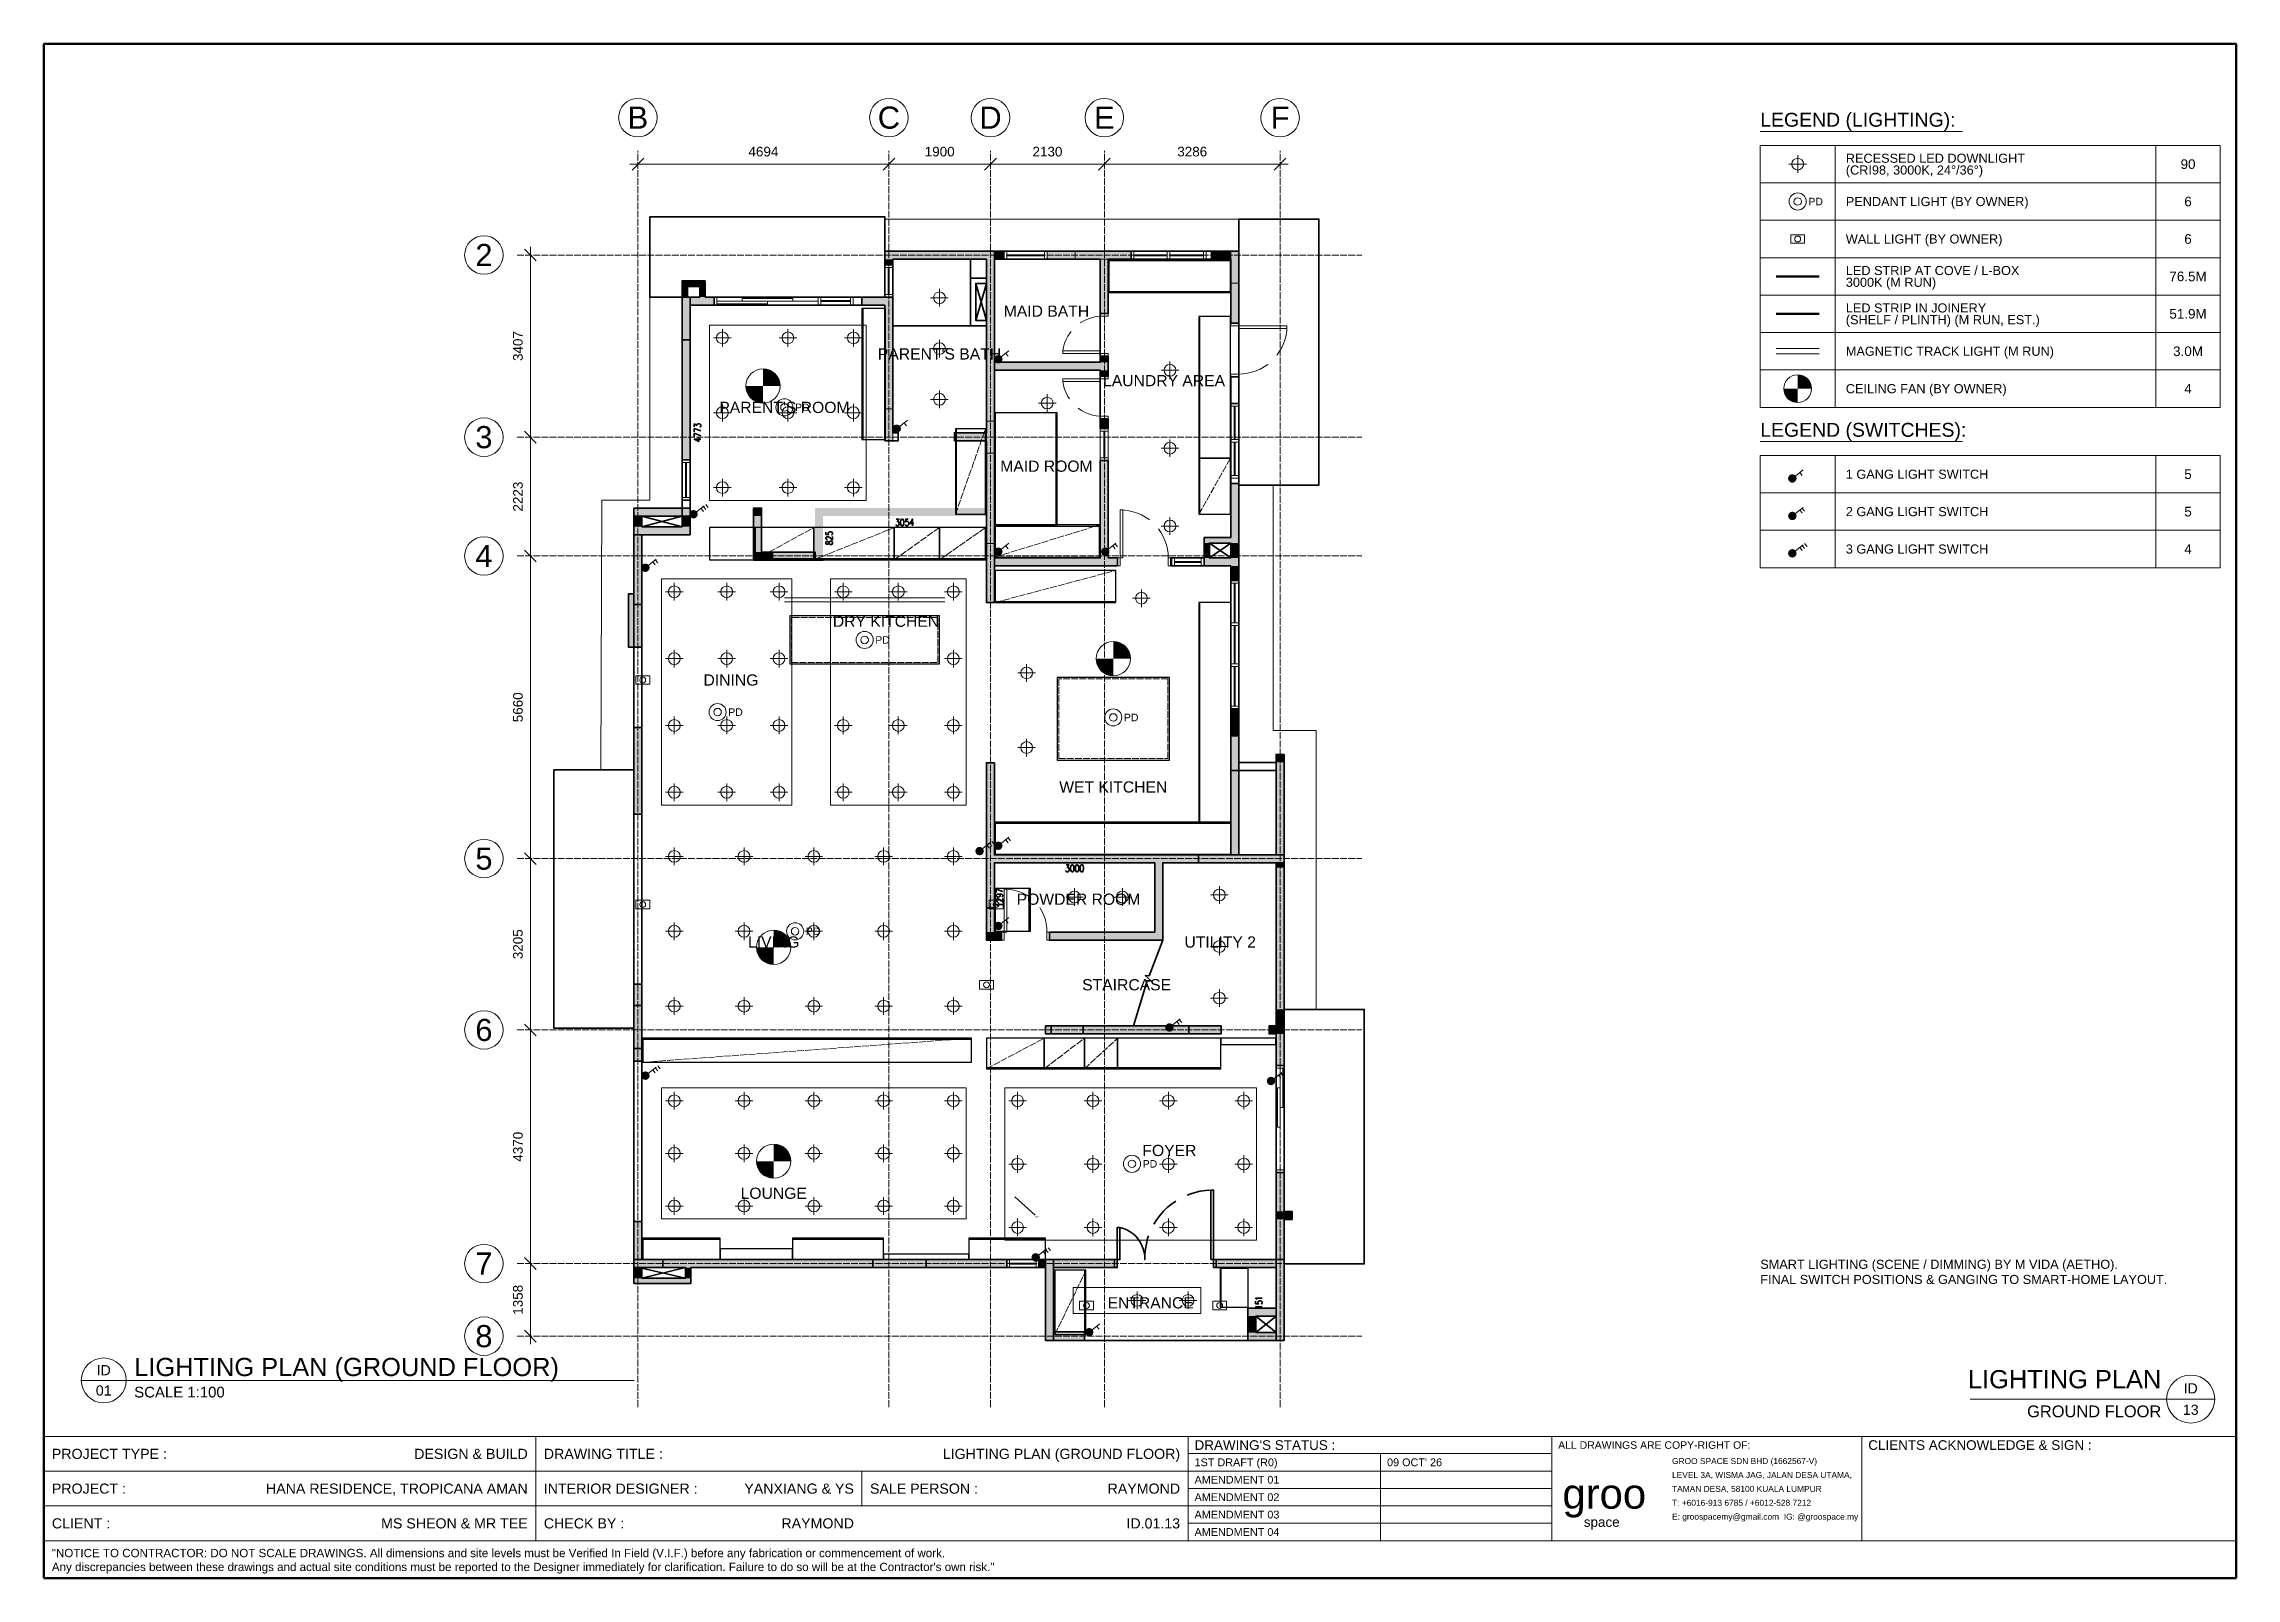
# Model space of a CAD drawing. Header units: millimetres. Extents: x 5 to 415, y 5 to 292.
import ezdxf
from ezdxf.enums import TextEntityAlignment as Align

# ---------------------------------------------------------------- set-up
doc = ezdxf.new("R2010")
doc.units = ezdxf.units.MM
doc.linetypes.add('DASHED', pattern=[1.524, 1.27, -0.254])
for name, color, linetype, lineweight in [('0-SHEET', 7, 'CONTINUOUS', 50), ('0-TITLE', 7, 'CONTINUOUS', 18), ('0-TITLE-TXT', 7, 'CONTINUOUS', 13), ('A-DOOR', 7, 'CONTINUOUS', 18), ('A-GRID', 8, 'DASHED', 13), ('A-GRID-TAG', 7, 'CONTINUOUS', 18), ('A-WALL', 250, 'CONTINUOUS', 35), ('A-WALL-FILL', 250, 'CONTINUOUS', 0), ('A-WALL-NEW', 5, 'CONTINUOUS', 35), ('A-WIND', 7, 'CONTINUOUS', 13), ('I-DIM', 5, 'CONTINUOUS', 13), ('I-JOIN', 6, 'CONTINUOUS', 25), ('I-JOIN-HIDDEN', 6, 'DASHED', 13), ('I-LITE', 1, 'CONTINUOUS', 18), ('I-NOTE', 1, 'CONTINUOUS', 13), ('I-ROOM', 7, 'CONTINUOUS', 13), ('I-TEXT', 7, 'CONTINUOUS', 13)]:
    doc.layers.add(name, color=color, linetype=linetype, lineweight=lineweight)
doc.styles.get("Standard").update_dxf_attribs({"font": 'arial.ttf'})

msp = doc.modelspace()

# ---------------------------------------------------------------- texts
at = {"layer": '0-TITLE-TXT'}
for s, height, p in [('PROJECT TYPE :', 1.9, (6.5, 28.25)), ('DRAWING TITLE :', 1.9, (98.5, 28.25)), ("DRAWING'S STATUS :", 1.8, (220.2, 29.9)), ('ALL DRAWINGS ARE COPY-RIGHT OF:', 1.4, (288.2, 29.9)), ('CLIENTS ACKNOWLEDGE & SIGN :', 1.8, (346.2, 29.9)), ('1ST DRAFT (R0)', 1.45, (220.2, 26.67)), ("09 OCT' 26", 1.45, (256.2, 26.67)), ('GROO SPACE SDN BHD (1662567-V)', 1.12, (309.5, 26.9)), ('LEVEL 3A, WISMA JAG, JALAN DESA UTAMA,', 1.12, (309.5, 24.3)), ('PROJECT :', 1.9, (6.5, 21.75)), ('INTERIOR DESIGNER :', 1.9, (98.5, 21.75)), ('SALE PERSON :', 1.9, (159.5, 21.75)), ('AMENDMENT 01', 1.45, (220.2, 23.41)), ('AMENDMENT 02', 1.45, (220.2, 20.15)), ('TAMAN DESA, 58100 KUALA LUMPUR', 1.12, (309.5, 21.7)), ('AMENDMENT 03', 1.45, (220.2, 16.89)), ('T: +6016-913 6785 / +6012-528 7212', 1.12, (309.5, 19.1)), ('E: groospacemy@gmail.com  IG: @groospace.my', 1.12, (309.5, 16.5)), ('CLIENT :', 1.9, (6.5, 15.25)), ('CHECK BY :', 1.9, (98.5, 15.25)), ('AMENDMENT 04', 1.45, (220.2, 13.63)), ('"NOTICE TO CONTRACTOR: DO NOT SCALE DRAWINGS. All dimensions and site levels must be Verified In Field (V.I.F.) before any fabrication or commencement of work.', 1.55, (6.5, 9.7)), ('Any discrepancies between these drawings and actual site conditions must be reported to the Designer immediately for clarification. Failure to do so will be at the Contractor\'s own risk."', 1.55, (6.5, 7.1))]:
    msp.add_text(s, height=height, dxfattribs=at).set_placement(p, align=Align.MIDDLE_LEFT)
for s, p in [('DESIGN & BUILD', (95.5, 28.25)), ('LIGHTING PLAN (GROUND FLOOR)', (217.5, 28.25)), ('HANA RESIDENCE, TROPICANA AMAN', (95.5, 21.75)), ('YANXIANG & YS', (156.5, 21.75)), ('RAYMOND', (217.5, 21.75)), ('MS SHEON & MR TEE', (95.5, 15.25)), ('RAYMOND', (156.5, 15.25)), ('ID.01.13', (217.5, 15.25))]:
    msp.add_text(s, height=1.9, dxfattribs=at).set_placement(p, align=Align.MIDDLE_RIGHT)
for s, height, p in [('groo', 5.6, (289, 18)), ('space', 1.8, (293, 14.6))]:
    msp.add_text(s, height=height, dxfattribs=at).set_placement(p)
at = {"layer": 'A-GRID-TAG'}
for s, p in [('B', (116.1, 278.2)), ('C', (163.04, 278.2)), ('D', (182.04, 278.2)), ('E', (203.34, 278.2)), ('F', (236.2, 278.2)), ('2', (87.3, 252.5)), ('3', (87.3, 218.43)), ('4', (87.3, 196.2)), ('5', (87.3, 139.6)), ('6', (87.3, 107.55)), ('7', (87.3, 63.85)), ('8', (87.3, 50.27))]:
    msp.add_text(s, height=4.14, dxfattribs=at).set_placement(p, align=Align.MIDDLE_CENTER)
at = {"layer": 'I-DIM'}
for s, p in [('4694', (139.57, 270.4)), ('1900', (172.54, 270.4)), ('2130', (192.69, 270.4)), ('3286', (219.77, 270.4))]:
    msp.add_text(s, height=1.8, dxfattribs=at).set_placement(p, align=Align.BOTTOM_CENTER)
for s, p in [('3407', (95.1, 235.47)), ('2223', (95.1, 207.31)), ('5660', (95.1, 167.9)), ('3205', (95.1, 123.58)), ('4370', (95.1, 85.7)), ('1358', (95.1, 57.06))]:
    msp.add_text(s, height=1.8, rotation=90, dxfattribs=at).set_placement(p, align=Align.BOTTOM_CENTER)
at = {"layer": 'I-LITE', "color": 1}
for p in [(335, 262.5), (145.5, 224), (160.5, 180.5), (133, 167), (207, 166), (147.5, 126), (210.5, 82.5)]:
    msp.add_text('PD', height=1.4, dxfattribs=at).set_placement(p, align=Align.MIDDLE_LEFT)
at = {"layer": 'I-NOTE', "color": 1}
for s, p in [('LEGEND (LIGHTING):', (326, 276.5)), ('LEGEND (SWITCHES):', (326, 218.5))]:
    msp.add_text(s, height=2.6, dxfattribs=at).set_placement(p)
for s, p in [('RECESSED LED DOWNLIGHT', (342, 270.6)), ('(CRI98, 3000K, 24°/36°)', (342, 268.4)), ('PENDANT LIGHT (BY OWNER)', (342, 262.5)), ('WALL LIGHT (BY OWNER)', (342, 255.5)), ('LED STRIP AT COVE / L-BOX', (342, 249.6)), ('3000K (M RUN)', (342, 247.4)), ('LED STRIP IN JOINERY', (342, 242.6)), ('(SHELF / PLINTH) (M RUN, EST.)', (342, 240.4)), ('MAGNETIC TRACK LIGHT (M RUN)', (342, 234.5)), ('CEILING FAN (BY OWNER)', (342, 227.5)), ('1 GANG LIGHT SWITCH', (342, 211.5)), ('2 GANG LIGHT SWITCH', (342, 204.5)), ('3 GANG LIGHT SWITCH', (342, 197.5))]:
    msp.add_text(s, height=1.7, dxfattribs=at).set_placement(p, align=Align.MIDDLE_LEFT)
at = {"layer": 'I-NOTE', "color": 1, "insert": (326, 60), "char_height": 1.7, "width": 86, "attachment_point": 7}
msp.add_mtext('SMART LIGHTING (SCENE / DIMMING) BY M VIDA (AETHO).\\PFINAL SWITCH POSITIONS & GANGING TO SMART-HOME LAYOUT.', dxfattribs=at)
at = {"layer": 'I-ROOM'}
for s, p in [('MAID BATH', (192.5, 242)), ("PARENT'S BATH", (172.5, 234)), ('LAUNDRY AREA', (214.5, 229)), ("PARENT'S ROOM", (143.5, 224)), ('MAID ROOM', (192.5, 213)), ('DRY KITCHEN', (162.5, 184)), ('DINING', (133.5, 173)), ('WET KITCHEN', (205, 153)), ('POWDER ROOM', (198.5, 132)), ('LIVING', (141.5, 124)), ('UTILITY 2', (225, 124)), ('STAIRCASE', (207.5, 116)), ('FOYER', (215.5, 85)), ('LOUNGE', (141.5, 77)), ('ENTRANCE', (212, 56.5))]:
    msp.add_text(s, height=2.1, dxfattribs=at).set_placement(p, align=Align.MIDDLE_CENTER)
at = {"layer": 'I-TEXT'}
for s, height, p in [('90', 1.8, (406, 269.5)), ('6', 1.8, (406, 262.5)), ('6', 1.8, (406, 255.5)), ('76.5M', 1.8, (406, 248.5)), ('51.9M', 1.8, (406, 241.5)), ('3.0M', 1.8, (406, 234.5)), ('4', 1.8, (406, 227.5)), ('5', 1.8, (406, 211.5)), ('5', 1.8, (406, 204.5)), ('4', 1.8, (406, 197.5)), ('01', 1.9, (16.2, 40.1)), ('ID', 1.9, (16.2, 43.9)), ('ID', 1.9, (406.5, 40.5)), ('13', 1.9, (406.5, 36.5))]:
    msp.add_text(s, height=height, dxfattribs=at).set_placement(p, align=Align.MIDDLE_CENTER)
for s, height, p in [('LIGHTING PLAN (GROUND FLOOR)', 3.4, (21.9, 42.8)), ('SCALE 1:100', 2, (21.9, 38.8))]:
    msp.add_text(s, height=height, dxfattribs=at).set_placement(p)
msp.add_text('LIGHTING PLAN', height=3.4, dxfattribs=at).set_placement((401, 39.5), align=Align.BOTTOM_RIGHT)
msp.add_text('GROUND FLOOR', height=2.2, dxfattribs=at).set_placement((401, 37.3), align=Align.TOP_RIGHT)

# ---------------------------------------------------------------- hatches: boundary and pattern name
at = {"layer": 'A-WALL-FILL', "true_color": 0x4d4d4d}
h = msp.add_hatch(color=7, dxfattribs=at)
h.dxf.hatch_style = 1
h.paths.add_polyline_path([(182.78, 253.22), (162.28, 253.22), (182.78, 251.72), (182.78, 253.22)])
h = msp.add_hatch(color=7, dxfattribs=at)
h.dxf.hatch_style = 1
h.paths.add_polyline_path([(162.28, 253.22), (182.78, 251.72), (162.28, 251.72), (162.28, 253.22)])
h = msp.add_hatch(color=7, dxfattribs=at)
h.dxf.hatch_style = 1
h.paths.add_polyline_path([(163.78, 251.72), (162.28, 251.72), (163.78, 250.64), (163.78, 251.72)])
h = msp.add_hatch(color=7, dxfattribs=at)
h.dxf.hatch_style = 1
h.paths.add_polyline_path([(162.28, 251.72), (163.78, 250.64), (162.28, 250.64), (162.28, 251.72)])
h = msp.add_hatch(color=7, dxfattribs=at)
h.dxf.hatch_style = 1
h.paths.add_polyline_path([(182.78, 251.72), (181.28, 251.72), (182.78, 239.25), (182.78, 251.72)])
h = msp.add_hatch(color=7, dxfattribs=at)
h.dxf.hatch_style = 1
h.paths.add_polyline_path([(181.28, 251.72), (182.78, 239.25), (181.28, 239.25), (181.28, 251.72)])
h = msp.add_hatch(color=7, dxfattribs=at)
h.dxf.hatch_style = 1
h.paths.add_polyline_path([(184.62, 253.22), (182.78, 253.22), (184.62, 251.72), (184.62, 253.22)])
h = msp.add_hatch(color=7, dxfattribs=at)
h.dxf.hatch_style = 1
h.paths.add_polyline_path([(182.78, 253.22), (184.62, 251.72), (182.78, 251.72), (182.78, 253.22)])
h = msp.add_hatch(color=7, dxfattribs=at)
h.dxf.hatch_style = 1
h.paths.add_polyline_path([(197.88, 253.22), (192.62, 253.22), (197.88, 251.72), (197.88, 253.22)])
h = msp.add_hatch(color=7, dxfattribs=at)
h.dxf.hatch_style = 1
h.paths.add_polyline_path([(192.62, 253.22), (197.88, 251.72), (192.62, 251.72), (192.62, 253.22)])
h = msp.add_hatch(color=7, dxfattribs=at)
h.dxf.hatch_style = 1
h.paths.add_polyline_path([(208.37, 253.22), (197.88, 253.22), (208.37, 251.72), (208.37, 253.22)])
h = msp.add_hatch(color=7, dxfattribs=at)
h.dxf.hatch_style = 1
h.paths.add_polyline_path([(197.88, 253.22), (208.37, 251.72), (197.88, 251.72), (197.88, 253.22)])
h = msp.add_hatch(color=7, dxfattribs=at)
h.dxf.hatch_style = 1
h.paths.add_polyline_path([(204.07, 251.72), (202.57, 251.72), (204.07, 241.54), (204.07, 251.72)])
h = msp.add_hatch(color=7, dxfattribs=at)
h.dxf.hatch_style = 1
h.paths.add_polyline_path([(202.57, 251.72), (204.07, 241.54), (202.57, 241.54), (202.57, 251.72)])
h = msp.add_hatch(color=7, dxfattribs=at)
h.dxf.hatch_style = 1
h.paths.add_polyline_path([(226.97, 253.22), (223.37, 253.22), (226.97, 251.72), (226.97, 253.22)])
h = msp.add_hatch(color=7, dxfattribs=at)
h.dxf.hatch_style = 1
h.paths.add_polyline_path([(223.37, 253.22), (226.97, 251.72), (223.37, 251.72), (223.37, 253.22)])
h = msp.add_hatch(color=7, dxfattribs=at)
h.dxf.hatch_style = 1
h.paths.add_polyline_path([(228.47, 253.22), (226.97, 253.22), (228.47, 247.22), (228.47, 253.22)])
h = msp.add_hatch(color=7, dxfattribs=at)
h.dxf.hatch_style = 1
h.paths.add_polyline_path([(226.97, 253.22), (228.47, 247.22), (226.97, 247.22), (226.97, 253.22)])
h = msp.add_hatch(color=7, dxfattribs=at)
h.dxf.hatch_style = 1
h.paths.add_polyline_path([(128.67, 247.64), (124.35, 247.64), (128.67, 246.64), (128.67, 247.64)])
h = msp.add_hatch(color=7, dxfattribs=at)
h.dxf.hatch_style = 1
h.paths.add_polyline_path([(124.35, 247.64), (128.67, 246.64), (124.35, 246.64), (124.35, 247.64)])
h = msp.add_hatch(color=7, dxfattribs=at)
h.dxf.hatch_style = 1
h.paths.add_polyline_path([(125.35, 246.64), (124.35, 246.64), (125.35, 244.64), (125.35, 246.64)])
h = msp.add_hatch(color=7, dxfattribs=at)
h.dxf.hatch_style = 1
h.paths.add_polyline_path([(124.35, 246.64), (125.35, 244.64), (124.35, 244.64), (124.35, 246.64)])
h = msp.add_hatch(color=7, dxfattribs=at)
h.dxf.hatch_style = 1
h.paths.add_polyline_path([(128.67, 246.64), (127.67, 246.64), (128.67, 244.64), (128.67, 246.64)])
h = msp.add_hatch(color=7, dxfattribs=at)
h.dxf.hatch_style = 1
h.paths.add_polyline_path([(127.67, 246.64), (128.67, 244.64), (127.67, 244.64), (127.67, 246.64)])
h = msp.add_hatch(color=7, dxfattribs=at)
h.dxf.hatch_style = 1
h.paths.add_polyline_path([(228.47, 247.22), (226.97, 247.22), (228.47, 239.73), (228.47, 247.22)])
h = msp.add_hatch(color=7, dxfattribs=at)
h.dxf.hatch_style = 1
h.paths.add_polyline_path([(226.97, 247.22), (228.47, 239.73), (226.97, 239.73), (226.97, 247.22)])
h = msp.add_hatch(color=7, dxfattribs=at)
h.dxf.hatch_style = 1
h.paths.add_polyline_path([(130.35, 244.64), (124.35, 244.64), (130.35, 243.14), (130.35, 244.64)])
h = msp.add_hatch(color=7, dxfattribs=at)
h.dxf.hatch_style = 1
h.paths.add_polyline_path([(124.35, 244.64), (130.35, 243.14), (124.35, 243.14), (124.35, 244.64)])
h = msp.add_hatch(color=7, dxfattribs=at)
h.dxf.hatch_style = 1
h.paths.add_polyline_path([(124.35, 244.64), (124.35, 236.65), (125.85, 244.64), (124.35, 244.64)])
h = msp.add_hatch(color=7, dxfattribs=at)
h.dxf.hatch_style = 1
h.paths.add_polyline_path([(124.35, 236.65), (125.85, 244.64), (125.85, 236.65), (124.35, 236.65)])
h = msp.add_hatch(color=7, dxfattribs=at)
h.dxf.hatch_style = 1
h.paths.add_polyline_path([(125.85, 243.14), (124.35, 243.14), (125.85, 214.17), (125.85, 243.14)])
h = msp.add_hatch(color=7, dxfattribs=at)
h.dxf.hatch_style = 1
h.paths.add_polyline_path([(124.35, 243.14), (125.85, 214.17), (124.35, 214.17), (124.35, 243.14)])
h = msp.add_hatch(color=7, dxfattribs=at)
h.dxf.hatch_style = 1
h.paths.add_polyline_path([(163.78, 244.64), (157.98, 244.64), (163.78, 243.14), (163.78, 244.64)])
h = msp.add_hatch(color=7, dxfattribs=at)
h.dxf.hatch_style = 1
h.paths.add_polyline_path([(157.98, 244.64), (163.78, 243.14), (157.98, 243.14), (157.98, 244.64)])
h = msp.add_hatch(color=7, dxfattribs=at)
h.dxf.hatch_style = 1
h.paths.add_polyline_path([(163.78, 243.14), (162.28, 243.14), (163.78, 223.75), (163.78, 243.14)])
h = msp.add_hatch(color=7, dxfattribs=at)
h.dxf.hatch_style = 1
h.paths.add_polyline_path([(162.28, 243.14), (163.78, 223.75), (162.28, 223.75), (162.28, 243.14)])
h = msp.add_hatch(color=7, dxfattribs=at)
h.dxf.hatch_style = 1
h.paths.add_polyline_path([(182.78, 239.25), (181.28, 239.25), (182.78, 230.95), (182.78, 239.25)])
h = msp.add_hatch(color=7, dxfattribs=at)
h.dxf.hatch_style = 1
h.paths.add_polyline_path([(181.28, 239.25), (182.78, 230.95), (181.28, 230.95), (181.28, 239.25)])
h = msp.add_hatch(color=7, dxfattribs=at)
h.dxf.hatch_style = 1
h.paths.add_polyline_path([(182.78, 230.95), (181.28, 230.95), (182.78, 221.45), (182.78, 230.95)])
h = msp.add_hatch(color=7, dxfattribs=at)
h.dxf.hatch_style = 1
h.paths.add_polyline_path([(181.28, 230.95), (182.78, 221.45), (181.28, 221.45), (181.28, 230.95)])
h = msp.add_hatch(color=7, dxfattribs=at)
h.dxf.hatch_style = 1
h.paths.add_polyline_path([(204.07, 232.45), (182.78, 232.45), (204.07, 230.95), (204.07, 232.45)])
h = msp.add_hatch(color=7, dxfattribs=at)
h.dxf.hatch_style = 1
h.paths.add_polyline_path([(182.78, 232.45), (204.07, 230.95), (182.78, 230.95), (182.78, 232.45)])
h = msp.add_hatch(color=7, dxfattribs=at)
h.dxf.hatch_style = 1
h.paths.add_polyline_path([(204.07, 233.55), (202.57, 233.55), (204.07, 232.45), (204.07, 233.55)])
h = msp.add_hatch(color=7, dxfattribs=at)
h.dxf.hatch_style = 1
h.paths.add_polyline_path([(202.57, 233.55), (204.07, 232.45), (202.57, 232.45), (202.57, 233.55)])
h = msp.add_hatch(color=7, dxfattribs=at)
h.dxf.hatch_style = 1
h.paths.add_polyline_path([(204.07, 230.95), (202.57, 230.95), (204.07, 229.85), (204.07, 230.95)])
h = msp.add_hatch(color=7, dxfattribs=at)
h.dxf.hatch_style = 1
h.paths.add_polyline_path([(202.57, 230.95), (204.07, 229.85), (202.57, 229.85), (202.57, 230.95)])
h = msp.add_hatch(color=7, dxfattribs=at)
h.dxf.hatch_style = 1
h.paths.add_polyline_path([(163.78, 223.75), (162.28, 223.75), (163.78, 217.75), (163.78, 223.75)])
h = msp.add_hatch(color=7, dxfattribs=at)
h.dxf.hatch_style = 1
h.paths.add_polyline_path([(162.28, 223.75), (163.78, 217.75), (162.28, 217.75), (162.28, 223.75)])
h = msp.add_hatch(color=7, dxfattribs=at)
h.dxf.hatch_style = 1
h.paths.add_polyline_path([(182.78, 221.45), (181.28, 221.45), (182.78, 215.45), (182.78, 221.45)])
h = msp.add_hatch(color=7, dxfattribs=at)
h.dxf.hatch_style = 1
h.paths.add_polyline_path([(181.28, 221.45), (182.78, 215.45), (181.28, 215.45), (181.28, 221.45)])
h = msp.add_hatch(color=7, dxfattribs=at)
h.dxf.hatch_style = 1
h.paths.add_polyline_path([(204.07, 221.85), (202.57, 221.85), (204.07, 220.05), (204.07, 221.85)])
h = msp.add_hatch(color=7, dxfattribs=at)
h.dxf.hatch_style = 1
h.paths.add_polyline_path([(202.57, 221.85), (204.07, 220.05), (202.57, 220.05), (202.57, 221.85)])
h = msp.add_hatch(color=7, dxfattribs=at)
h.dxf.hatch_style = 1
h.paths.add_polyline_path([(181.28, 219.25), (175.28, 219.25), (181.28, 217.75), (181.28, 219.25)])
h = msp.add_hatch(color=7, dxfattribs=at)
h.dxf.hatch_style = 1
h.paths.add_polyline_path([(175.28, 219.25), (181.28, 217.75), (175.28, 217.75), (175.28, 219.25)])
h = msp.add_hatch(color=7, dxfattribs=at)
h.dxf.hatch_style = 1
h.paths.add_polyline_path([(182.78, 215.45), (181.28, 215.45), (182.78, 198.53), (182.78, 215.45)])
h = msp.add_hatch(color=7, dxfattribs=at)
h.dxf.hatch_style = 1
h.paths.add_polyline_path([(181.28, 215.45), (182.78, 198.53), (181.28, 198.53), (181.28, 215.45)])
h = msp.add_hatch(color=7, dxfattribs=at)
h.dxf.hatch_style = 1
h.paths.add_polyline_path([(204.07, 214.05), (202.57, 214.05), (204.07, 195.83), (204.07, 214.05)])
h = msp.add_hatch(color=7, dxfattribs=at)
h.dxf.hatch_style = 1
h.paths.add_polyline_path([(202.57, 214.05), (204.07, 195.83), (202.57, 195.83), (202.57, 214.05)])
h = msp.add_hatch(color=7, dxfattribs=at)
h.dxf.hatch_style = 1
h.paths.add_polyline_path([(228.47, 209.73), (226.97, 209.73), (228.47, 199.63), (228.47, 209.73)])
h = msp.add_hatch(color=7, dxfattribs=at)
h.dxf.hatch_style = 1
h.paths.add_polyline_path([(226.97, 209.73), (228.47, 199.63), (226.97, 199.63), (226.97, 209.73)])
h = msp.add_hatch(color=7, dxfattribs=at)
h.dxf.hatch_style = 1
h.paths.add_polyline_path([(125.85, 205.17), (115.35, 205.17), (125.85, 203.67), (125.85, 205.17)])
h = msp.add_hatch(color=7, dxfattribs=at)
h.dxf.hatch_style = 1
h.paths.add_polyline_path([(115.35, 205.17), (125.85, 203.67), (115.35, 203.67), (115.35, 205.17)])
h = msp.add_hatch(color=7, dxfattribs=at)
h.dxf.hatch_style = 1
h.paths.add_polyline_path([(116.85, 203.67), (115.35, 203.67), (116.85, 201.67), (116.85, 203.67)])
h = msp.add_hatch(color=7, dxfattribs=at)
h.dxf.hatch_style = 1
h.paths.add_polyline_path([(115.35, 203.67), (116.85, 201.67), (115.35, 201.67), (115.35, 203.67)])
h = msp.add_hatch(color=7, dxfattribs=at)
h.dxf.hatch_style = 1
h.paths.add_polyline_path([(125.85, 201.67), (115.35, 201.67), (125.85, 200.17), (125.85, 201.67)])
h = msp.add_hatch(color=7, dxfattribs=at)
h.dxf.hatch_style = 1
h.paths.add_polyline_path([(115.35, 201.67), (125.85, 200.17), (115.35, 200.17), (115.35, 201.67)])
h = msp.add_hatch(color=7, dxfattribs=at)
h.dxf.hatch_style = 1
h.paths.add_polyline_path([(125.85, 203.67), (124.35, 203.67), (125.85, 201.67), (125.85, 203.67)])
h = msp.add_hatch(color=7, dxfattribs=at)
h.dxf.hatch_style = 1
h.paths.add_polyline_path([(124.35, 203.67), (125.85, 201.67), (124.35, 201.67), (124.35, 203.67)])
h = msp.add_hatch(color=7, dxfattribs=at)
h.dxf.hatch_style = 1
h.paths.add_polyline_path([(116.85, 200.17), (115.35, 200.17), (116.85, 189.13), (116.85, 200.17)])
h = msp.add_hatch(color=7, dxfattribs=at)
h.dxf.hatch_style = 1
h.paths.add_polyline_path([(115.35, 200.17), (116.85, 189.13), (115.35, 189.13), (115.35, 200.17)])
h = msp.add_hatch(color=7, dxfattribs=at)
h.dxf.hatch_style = 1
h.paths.add_polyline_path([(141.24, 195.43), (149.24, 195.43), (141.24, 196.93), (141.24, 195.43)])
h = msp.add_hatch(color=7, dxfattribs=at)
h.dxf.hatch_style = 1
h.paths.add_polyline_path([(149.24, 195.43), (141.24, 196.93), (149.24, 196.93), (149.24, 195.43)])
h = msp.add_hatch(color=7, dxfattribs=at)
h.dxf.hatch_style = 1
h.paths.add_polyline_path([(182.78, 198.53), (181.28, 198.53), (182.78, 187.53), (182.78, 198.53)])
h = msp.add_hatch(color=7, dxfattribs=at)
h.dxf.hatch_style = 1
h.paths.add_polyline_path([(181.28, 198.53), (182.78, 187.53), (181.28, 187.53), (181.28, 198.53)])
h = msp.add_hatch(color=7, dxfattribs=at)
h.dxf.hatch_style = 1
h.paths.add_polyline_path([(228.47, 199.63), (221.97, 199.63), (228.47, 198.63), (228.47, 199.63)])
h = msp.add_hatch(color=7, dxfattribs=at)
h.dxf.hatch_style = 1
h.paths.add_polyline_path([(221.97, 199.63), (228.47, 198.63), (221.97, 198.63), (221.97, 199.63)])
h = msp.add_hatch(color=7, dxfattribs=at)
h.dxf.hatch_style = 1
h.paths.add_polyline_path([(222.97, 198.63), (221.97, 198.63), (222.97, 195.83), (222.97, 198.63)])
h = msp.add_hatch(color=7, dxfattribs=at)
h.dxf.hatch_style = 1
h.paths.add_polyline_path([(221.97, 198.63), (222.97, 195.83), (221.97, 195.83), (221.97, 198.63)])
h = msp.add_hatch(color=7, dxfattribs=at)
h.dxf.hatch_style = 1
h.paths.add_polyline_path([(228.47, 198.63), (226.97, 198.63), (228.47, 195.83), (228.47, 198.63)])
h = msp.add_hatch(color=7, dxfattribs=at)
h.dxf.hatch_style = 1
h.paths.add_polyline_path([(226.97, 198.63), (228.47, 195.83), (226.97, 195.83), (226.97, 198.63)])
h = msp.add_hatch(color=7, dxfattribs=at)
h.dxf.hatch_style = 1
h.paths.add_polyline_path([(205.79, 195.83), (182.78, 195.83), (205.79, 194.33), (205.79, 195.83)])
h = msp.add_hatch(color=7, dxfattribs=at)
h.dxf.hatch_style = 1
h.paths.add_polyline_path([(182.78, 195.83), (205.79, 194.33), (182.78, 194.33), (182.78, 195.83)])
h = msp.add_hatch(color=7, dxfattribs=at)
h.dxf.hatch_style = 1
h.paths.add_polyline_path([(228.47, 195.83), (221.97, 195.83), (228.47, 194.33), (228.47, 195.83)])
h = msp.add_hatch(color=7, dxfattribs=at)
h.dxf.hatch_style = 1
h.paths.add_polyline_path([(221.97, 195.83), (228.47, 194.33), (221.97, 194.33), (221.97, 195.83)])
h = msp.add_hatch(color=7, dxfattribs=at)
h.dxf.hatch_style = 1
h.paths.add_polyline_path([(228.47, 194.33), (226.97, 194.33), (228.47, 191.63), (228.47, 194.33)])
h = msp.add_hatch(color=7, dxfattribs=at)
h.dxf.hatch_style = 1
h.paths.add_polyline_path([(226.97, 194.33), (228.47, 191.63), (226.97, 191.63), (226.97, 194.33)])
h = msp.add_hatch(color=7, dxfattribs=at)
h.dxf.hatch_style = 1
h.paths.add_polyline_path([(115.35, 189.13), (114.35, 189.13), (115.35, 179.13), (115.35, 189.13)])
h = msp.add_hatch(color=7, dxfattribs=at)
h.dxf.hatch_style = 1
h.paths.add_polyline_path([(114.35, 189.13), (115.35, 179.13), (114.35, 179.13), (114.35, 189.13)])
h = msp.add_hatch(color=7, dxfattribs=at)
h.dxf.hatch_style = 1
h.paths.add_polyline_path([(116.85, 189.13), (115.35, 189.13), (116.85, 179.13), (116.85, 189.13)])
h = msp.add_hatch(color=7, dxfattribs=at)
h.dxf.hatch_style = 1
h.paths.add_polyline_path([(115.35, 189.13), (116.85, 179.13), (115.35, 179.13), (115.35, 189.13)])
h = msp.add_hatch(color=7, dxfattribs=at)
h.dxf.hatch_style = 1
h.paths.add_polyline_path([(116.85, 179.13), (116.85, 187.13), (115.35, 179.13), (116.85, 179.13)])
h = msp.add_hatch(color=7, dxfattribs=at)
h.dxf.hatch_style = 1
h.paths.add_polyline_path([(116.85, 187.13), (115.35, 179.13), (115.35, 187.13), (116.85, 187.13)])
h = msp.add_hatch(color=7, dxfattribs=at)
h.dxf.hatch_style = 1
h.paths.add_polyline_path([(116.85, 164.12), (115.35, 164.12), (116.85, 147.92), (116.85, 164.12)])
h = msp.add_hatch(color=7, dxfattribs=at)
h.dxf.hatch_style = 1
h.paths.add_polyline_path([(115.35, 164.12), (116.85, 147.92), (115.35, 147.92), (115.35, 164.12)])
h = msp.add_hatch(color=7, dxfattribs=at)
h.dxf.hatch_style = 1
h.paths.add_polyline_path([(228.47, 167.62), (226.97, 167.62), (228.47, 162.58), (228.47, 167.62)])
h = msp.add_hatch(color=7, dxfattribs=at)
h.dxf.hatch_style = 1
h.paths.add_polyline_path([(226.97, 167.62), (228.47, 162.58), (226.97, 162.58), (226.97, 167.62)])
h = msp.add_hatch(color=7, dxfattribs=at)
h.dxf.hatch_style = 1
h.paths.add_polyline_path([(228.47, 162.58), (226.97, 162.58), (228.47, 156.08), (228.47, 162.58)])
h = msp.add_hatch(color=7, dxfattribs=at)
h.dxf.hatch_style = 1
h.paths.add_polyline_path([(226.97, 162.58), (228.47, 156.08), (226.97, 156.08), (226.97, 162.58)])
h = msp.add_hatch(color=7, dxfattribs=at)
h.dxf.hatch_style = 1
h.paths.add_polyline_path([(182.78, 157.52), (181.28, 157.52), (182.78, 151.82), (182.78, 157.52)])
h = msp.add_hatch(color=7, dxfattribs=at)
h.dxf.hatch_style = 1
h.paths.add_polyline_path([(181.28, 157.52), (182.78, 151.82), (181.28, 151.82), (181.28, 157.52)])
h = msp.add_hatch(color=7, dxfattribs=at)
h.dxf.hatch_style = 1
h.paths.add_polyline_path([(228.47, 156.08), (226.97, 156.08), (228.47, 140.32), (228.47, 156.08)])
h = msp.add_hatch(color=7, dxfattribs=at)
h.dxf.hatch_style = 1
h.paths.add_polyline_path([(226.97, 156.08), (228.47, 140.32), (226.97, 140.32), (226.97, 156.08)])
h = msp.add_hatch(color=7, dxfattribs=at)
h.dxf.hatch_style = 1
h.paths.add_polyline_path([(236.95, 159.08), (235.45, 159.08), (236.95, 157.58), (236.95, 159.08)])
h = msp.add_hatch(color=7, dxfattribs=at)
h.dxf.hatch_style = 1
h.paths.add_polyline_path([(235.45, 159.08), (236.95, 157.58), (235.45, 157.58), (235.45, 159.08)])
h = msp.add_hatch(color=7, dxfattribs=at)
h.dxf.hatch_style = 1
h.paths.add_polyline_path([(236.95, 157.58), (235.45, 157.58), (236.95, 140.32), (236.95, 157.58)])
h = msp.add_hatch(color=7, dxfattribs=at)
h.dxf.hatch_style = 1
h.paths.add_polyline_path([(235.45, 157.58), (236.95, 140.32), (235.45, 140.32), (235.45, 157.58)])
h = msp.add_hatch(color=7, dxfattribs=at)
h.dxf.hatch_style = 1
h.paths.add_polyline_path([(182.78, 151.82), (181.28, 151.82), (182.78, 140.3), (182.78, 151.82)])
h = msp.add_hatch(color=7, dxfattribs=at)
h.dxf.hatch_style = 1
h.paths.add_polyline_path([(181.28, 151.82), (182.78, 140.3), (181.28, 140.3), (181.28, 151.82)])
h = msp.add_hatch(color=7, dxfattribs=at)
h.dxf.hatch_style = 1
h.paths.add_polyline_path([(236.95, 140.3), (181.28, 140.3), (236.95, 138.82), (236.95, 140.3)])
h = msp.add_hatch(color=7, dxfattribs=at)
h.dxf.hatch_style = 1
h.paths.add_polyline_path([(181.28, 140.3), (236.95, 138.82), (181.28, 138.82), (181.28, 140.3)])
h = msp.add_hatch(color=7, dxfattribs=at)
h.dxf.hatch_style = 1
h.paths.add_polyline_path([(236.95, 140.32), (220.95, 140.32), (236.95, 138.82), (236.95, 140.32)])
h = msp.add_hatch(color=7, dxfattribs=at)
h.dxf.hatch_style = 1
h.paths.add_polyline_path([(220.95, 140.32), (236.95, 138.82), (220.95, 138.82), (220.95, 140.32)])
h = msp.add_hatch(color=7, dxfattribs=at)
h.dxf.hatch_style = 1
h.paths.add_polyline_path([(236.95, 140.32), (226.97, 140.32), (236.95, 140.3), (236.95, 140.32)])
h = msp.add_hatch(color=7, dxfattribs=at)
h.dxf.hatch_style = 1
h.paths.add_polyline_path([(226.97, 140.32), (236.95, 140.3), (226.97, 140.3), (226.97, 140.32)])
h = msp.add_hatch(color=7, dxfattribs=at)
h.dxf.hatch_style = 1
h.paths.add_polyline_path([(182.78, 138.82), (181.28, 138.82), (182.78, 125.86), (182.78, 138.82)])
h = msp.add_hatch(color=7, dxfattribs=at)
h.dxf.hatch_style = 1
h.paths.add_polyline_path([(181.28, 138.82), (182.78, 125.86), (181.28, 125.86), (181.28, 138.82)])
h = msp.add_hatch(color=7, dxfattribs=at)
h.dxf.hatch_style = 1
h.paths.add_polyline_path([(214.27, 138.82), (212.77, 138.82), (214.27, 125.86), (214.27, 138.82)])
h = msp.add_hatch(color=7, dxfattribs=at)
h.dxf.hatch_style = 1
h.paths.add_polyline_path([(212.77, 138.82), (214.27, 125.86), (212.77, 125.86), (212.77, 138.82)])
h = msp.add_hatch(color=7, dxfattribs=at)
h.dxf.hatch_style = 1
h.paths.add_polyline_path([(236.95, 138.82), (235.45, 138.82), (236.95, 138.06), (236.95, 138.82)])
h = msp.add_hatch(color=7, dxfattribs=at)
h.dxf.hatch_style = 1
h.paths.add_polyline_path([(235.45, 138.82), (236.95, 138.06), (235.45, 138.06), (235.45, 138.82)])
h = msp.add_hatch(color=7, dxfattribs=at)
h.dxf.hatch_style = 1
h.paths.add_polyline_path([(236.95, 138.06), (235.45, 138.06), (236.95, 111.39), (236.95, 138.06)])
h = msp.add_hatch(color=7, dxfattribs=at)
h.dxf.hatch_style = 1
h.paths.add_polyline_path([(235.45, 138.06), (236.95, 111.39), (235.45, 111.39), (235.45, 138.06)])
h = msp.add_hatch(color=7, dxfattribs=at)
h.dxf.hatch_style = 1
h.paths.add_polyline_path([(181.28, 124.36), (182.78, 124.36), (181.28, 130.36), (181.28, 124.36)])
h = msp.add_hatch(color=7, dxfattribs=at)
h.dxf.hatch_style = 1
h.paths.add_polyline_path([(182.78, 124.36), (181.28, 130.36), (182.78, 130.36), (182.78, 124.36)])
h = msp.add_hatch(color=7, dxfattribs=at)
h.dxf.hatch_style = 1
h.paths.add_polyline_path([(184.08, 125.86), (181.28, 125.86), (184.08, 124.36), (184.08, 125.86)])
h = msp.add_hatch(color=7, dxfattribs=at)
h.dxf.hatch_style = 1
h.paths.add_polyline_path([(181.28, 125.86), (184.08, 124.36), (181.28, 124.36), (181.28, 125.86)])
h = msp.add_hatch(color=7, dxfattribs=at)
h.dxf.hatch_style = 1
h.paths.add_polyline_path([(214.27, 125.86), (193.08, 125.86), (214.27, 124.36), (214.27, 125.86)])
h = msp.add_hatch(color=7, dxfattribs=at)
h.dxf.hatch_style = 1
h.paths.add_polyline_path([(193.08, 125.86), (214.27, 124.36), (193.08, 124.36), (193.08, 125.86)])
h = msp.add_hatch(color=7, dxfattribs=at)
h.dxf.hatch_style = 1
h.paths.add_polyline_path([(116.85, 116.13), (115.35, 116.13), (116.85, 107.89), (116.85, 116.13)])
h = msp.add_hatch(color=7, dxfattribs=at)
h.dxf.hatch_style = 1
h.paths.add_polyline_path([(115.35, 116.13), (116.85, 107.89), (115.35, 107.89), (115.35, 116.13)])
h = msp.add_hatch(color=7, dxfattribs=at)
h.dxf.hatch_style = 1
h.paths.add_polyline_path([(116.85, 104.09), (116.85, 112.09), (115.35, 104.09), (116.85, 104.09)])
h = msp.add_hatch(color=7, dxfattribs=at)
h.dxf.hatch_style = 1
h.paths.add_polyline_path([(116.85, 112.09), (115.35, 104.09), (115.35, 112.09), (116.85, 112.09)])
h = msp.add_hatch(color=7, dxfattribs=at)
h.dxf.hatch_style = 1
h.paths.add_polyline_path([(236.95, 111.39), (235.45, 111.39), (236.95, 108.29), (236.95, 111.39)])
h = msp.add_hatch(color=7, dxfattribs=at)
h.dxf.hatch_style = 1
h.paths.add_polyline_path([(235.45, 111.39), (236.95, 108.29), (235.45, 108.29), (235.45, 111.39)])
h = msp.add_hatch(color=7, dxfattribs=at)
h.dxf.hatch_style = 1
h.paths.add_polyline_path([(116.85, 107.89), (115.35, 107.89), (116.85, 101.73), (116.85, 107.89)])
h = msp.add_hatch(color=7, dxfattribs=at)
h.dxf.hatch_style = 1
h.paths.add_polyline_path([(115.35, 107.89), (116.85, 101.73), (115.35, 101.73), (115.35, 107.89)])
h = msp.add_hatch(color=7, dxfattribs=at)
h.dxf.hatch_style = 1
h.paths.add_polyline_path([(225.15, 108.29), (192.34, 108.29), (225.15, 106.79), (225.15, 108.29)])
h = msp.add_hatch(color=7, dxfattribs=at)
h.dxf.hatch_style = 1
h.paths.add_polyline_path([(192.34, 108.29), (225.15, 106.79), (192.34, 106.79), (192.34, 108.29)])
h = msp.add_hatch(color=7, dxfattribs=at)
h.dxf.hatch_style = 1
h.paths.add_polyline_path([(199.4, 106.79), (199.4, 108.29), (193.4, 106.79), (199.4, 106.79)])
h = msp.add_hatch(color=7, dxfattribs=at)
h.dxf.hatch_style = 1
h.paths.add_polyline_path([(199.4, 108.29), (193.4, 106.79), (193.4, 108.29), (199.4, 108.29)])
h = msp.add_hatch(color=7, dxfattribs=at)
h.dxf.hatch_style = 1
h.paths.add_polyline_path([(225.15, 106.79), (225.15, 108.29), (219.15, 106.79), (225.15, 106.79)])
h = msp.add_hatch(color=7, dxfattribs=at)
h.dxf.hatch_style = 1
h.paths.add_polyline_path([(225.15, 108.29), (219.15, 106.79), (219.15, 108.29), (225.15, 108.29)])
h = msp.add_hatch(color=7, dxfattribs=at)
h.dxf.hatch_style = 1
h.paths.add_polyline_path([(236.95, 108.29), (234.15, 108.29), (236.95, 106.79), (236.95, 108.29)])
h = msp.add_hatch(color=7, dxfattribs=at)
h.dxf.hatch_style = 1
h.paths.add_polyline_path([(234.15, 108.29), (236.95, 106.79), (234.15, 106.79), (234.15, 108.29)])
h = msp.add_hatch(color=7, dxfattribs=at)
h.dxf.hatch_style = 1
h.paths.add_polyline_path([(236.95, 106.79), (235.45, 106.79), (236.95, 100.89), (236.95, 106.79)])
h = msp.add_hatch(color=7, dxfattribs=at)
h.dxf.hatch_style = 1
h.paths.add_polyline_path([(235.45, 106.79), (236.95, 100.89), (235.45, 100.89), (235.45, 106.79)])
h = msp.add_hatch(color=7, dxfattribs=at)
h.dxf.hatch_style = 1
h.paths.add_polyline_path([(236.95, 80.89), (235.45, 80.89), (236.95, 73.59), (236.95, 80.89)])
h = msp.add_hatch(color=7, dxfattribs=at)
h.dxf.hatch_style = 1
h.paths.add_polyline_path([(235.45, 80.89), (236.95, 73.59), (235.45, 73.59), (235.45, 80.89)])
h = msp.add_hatch(color=7, dxfattribs=at)
h.dxf.hatch_style = 1
h.paths.add_polyline_path([(116.85, 71.73), (115.35, 71.73), (116.85, 64.59), (116.85, 71.73)])
h = msp.add_hatch(color=7, dxfattribs=at)
h.dxf.hatch_style = 1
h.paths.add_polyline_path([(115.35, 71.73), (116.85, 64.59), (115.35, 64.59), (115.35, 71.73)])
h = msp.add_hatch(color=7, dxfattribs=at)
h.dxf.hatch_style = 1
h.paths.add_polyline_path([(190.44, 72.59), (190.44, 72.51), (191.14, 72.61), (190.44, 72.59)])
h = msp.add_hatch(color=7, dxfattribs=at)
h.dxf.hatch_style = 1
h.paths.add_polyline_path([(190.44, 72.51), (191.14, 72.61), (191.14, 72.55), (190.44, 72.51)])
h = msp.add_hatch(color=7, dxfattribs=at)
h.dxf.hatch_style = 1
h.paths.add_polyline_path([(238.45, 73.59), (235.45, 73.59), (238.45, 72.09), (238.45, 73.59)])
h = msp.add_hatch(color=7, dxfattribs=at)
h.dxf.hatch_style = 1
h.paths.add_polyline_path([(235.45, 73.59), (238.45, 72.09), (235.45, 72.09), (235.45, 73.59)])
h = msp.add_hatch(color=7, dxfattribs=at)
h.dxf.hatch_style = 1
h.paths.add_polyline_path([(236.95, 72.09), (235.45, 72.09), (236.95, 64.59), (236.95, 72.09)])
h = msp.add_hatch(color=7, dxfattribs=at)
h.dxf.hatch_style = 1
h.paths.add_polyline_path([(235.45, 72.09), (236.95, 64.59), (235.45, 64.59), (235.45, 72.09)])
h = msp.add_hatch(color=7, dxfattribs=at)
h.dxf.hatch_style = 1
h.paths.add_polyline_path([(120.75, 64.59), (115.35, 64.59), (120.75, 63.09), (120.75, 64.59)])
h = msp.add_hatch(color=7, dxfattribs=at)
h.dxf.hatch_style = 1
h.paths.add_polyline_path([(115.35, 64.59), (120.75, 63.09), (115.35, 63.09), (115.35, 64.59)])
h = msp.add_hatch(color=7, dxfattribs=at)
h.dxf.hatch_style = 1
h.paths.add_polyline_path([(116.85, 63.09), (115.35, 63.09), (116.85, 61.09), (116.85, 63.09)])
h = msp.add_hatch(color=7, dxfattribs=at)
h.dxf.hatch_style = 1
h.paths.add_polyline_path([(115.35, 63.09), (116.85, 61.09), (115.35, 61.09), (115.35, 63.09)])
h = msp.add_hatch(color=7, dxfattribs=at)
h.dxf.hatch_style = 1
h.paths.add_polyline_path([(185.1, 64.59), (120.75, 64.59), (185.1, 63.09), (185.1, 64.59)])
h = msp.add_hatch(color=7, dxfattribs=at)
h.dxf.hatch_style = 1
h.paths.add_polyline_path([(120.75, 64.59), (185.1, 63.09), (120.75, 63.09), (120.75, 64.59)])
h = msp.add_hatch(color=7, dxfattribs=at)
h.dxf.hatch_style = 1
h.paths.add_polyline_path([(125.97, 63.09), (124.97, 63.09), (125.97, 61.09), (125.97, 63.09)])
h = msp.add_hatch(color=7, dxfattribs=at)
h.dxf.hatch_style = 1
h.paths.add_polyline_path([(124.97, 63.09), (125.97, 61.09), (124.97, 61.09), (124.97, 63.09)])
h = msp.add_hatch(color=7, dxfattribs=at)
h.dxf.hatch_style = 1
h.paths.add_polyline_path([(170.04, 64.59), (160.04, 64.59), (170.04, 63.09), (170.04, 64.59)])
h = msp.add_hatch(color=7, dxfattribs=at)
h.dxf.hatch_style = 1
h.paths.add_polyline_path([(160.04, 64.59), (170.04, 63.09), (160.04, 63.09), (160.04, 64.59)])
h = msp.add_hatch(color=7, dxfattribs=at)
h.dxf.hatch_style = 1
h.paths.add_polyline_path([(192.34, 64.59), (191.1, 64.59), (192.34, 63.09), (192.34, 64.59)])
h = msp.add_hatch(color=7, dxfattribs=at)
h.dxf.hatch_style = 1
h.paths.add_polyline_path([(191.1, 64.59), (192.34, 63.09), (191.1, 63.09), (191.1, 64.59)])
h = msp.add_hatch(color=7, dxfattribs=at)
h.dxf.hatch_style = 1
h.paths.add_polyline_path([(193.84, 64.59), (192.34, 64.59), (193.84, 49.44), (193.84, 64.59)])
h = msp.add_hatch(color=7, dxfattribs=at)
h.dxf.hatch_style = 1
h.paths.add_polyline_path([(192.34, 64.59), (193.84, 49.44), (192.34, 49.44), (192.34, 64.59)])
h = msp.add_hatch(color=7, dxfattribs=at)
h.dxf.hatch_style = 1
h.paths.add_polyline_path([(205.25, 64.59), (193.84, 64.59), (205.25, 63.09), (205.25, 64.59)])
h = msp.add_hatch(color=7, dxfattribs=at)
h.dxf.hatch_style = 1
h.paths.add_polyline_path([(193.84, 64.59), (205.25, 63.09), (193.84, 63.09), (193.84, 64.59)])
h = msp.add_hatch(color=7, dxfattribs=at)
h.dxf.hatch_style = 1
h.paths.add_polyline_path([(235.45, 64.59), (224.25, 64.59), (235.45, 63.09), (235.45, 64.59)])
h = msp.add_hatch(color=7, dxfattribs=at)
h.dxf.hatch_style = 1
h.paths.add_polyline_path([(224.25, 64.59), (235.45, 63.09), (224.25, 63.09), (224.25, 64.59)])
h = msp.add_hatch(color=7, dxfattribs=at)
h.dxf.hatch_style = 1
h.paths.add_polyline_path([(236.95, 64.59), (235.45, 64.59), (236.95, 49.44), (236.95, 64.59)])
h = msp.add_hatch(color=7, dxfattribs=at)
h.dxf.hatch_style = 1
h.paths.add_polyline_path([(235.45, 64.59), (236.95, 49.44), (235.45, 49.44), (235.45, 64.59)])
h = msp.add_hatch(color=7, dxfattribs=at)
h.dxf.hatch_style = 1
h.paths.add_polyline_path([(125.97, 61.09), (115.35, 61.09), (125.97, 60.09), (125.97, 61.09)])
h = msp.add_hatch(color=7, dxfattribs=at)
h.dxf.hatch_style = 1
h.paths.add_polyline_path([(115.35, 61.09), (125.97, 60.09), (115.35, 60.09), (115.35, 61.09)])
h = msp.add_hatch(color=7, dxfattribs=at)
h.dxf.hatch_style = 1
h.paths.add_polyline_path([(235.45, 55.53), (230.19, 55.53), (235.45, 54.03), (235.45, 55.53)])
h = msp.add_hatch(color=7, dxfattribs=at)
h.dxf.hatch_style = 1
h.paths.add_polyline_path([(230.19, 55.53), (235.45, 54.03), (230.19, 54.03), (230.19, 55.53)])
h = msp.add_hatch(color=7, dxfattribs=at)
h.dxf.hatch_style = 1
h.paths.add_polyline_path([(231.69, 54.03), (230.19, 54.03), (231.69, 50.94), (231.69, 54.03)])
h = msp.add_hatch(color=7, dxfattribs=at)
h.dxf.hatch_style = 1
h.paths.add_polyline_path([(230.19, 54.03), (231.69, 50.94), (230.19, 50.94), (230.19, 54.03)])
h = msp.add_hatch(color=7, dxfattribs=at)
h.dxf.hatch_style = 1
h.paths.add_polyline_path([(199.64, 51.1), (193.84, 51.1), (199.64, 49.44), (199.64, 51.1)])
h = msp.add_hatch(color=7, dxfattribs=at)
h.dxf.hatch_style = 1
h.paths.add_polyline_path([(193.84, 51.1), (199.64, 49.44), (193.84, 49.44), (193.84, 51.1)])
h = msp.add_hatch(color=7, dxfattribs=at)
h.dxf.hatch_style = 1
h.paths.add_polyline_path([(235.45, 50.94), (230.19, 50.94), (235.45, 49.44), (235.45, 50.94)])
h = msp.add_hatch(color=7, dxfattribs=at)
h.dxf.hatch_style = 1
h.paths.add_polyline_path([(230.19, 50.94), (235.45, 49.44), (230.19, 49.44), (230.19, 50.94)])
at = {"layer": 'A-WALL-NEW', "true_color": 0x4554a5}
h = msp.add_hatch(color=7, dxfattribs=at)
h.dxf.hatch_style = 1
h.paths.add_polyline_path([(139.24, 205.17), (137.74, 205.17), (139.24, 203.67), (139.24, 205.17)])
h = msp.add_hatch(color=7, dxfattribs=at)
h.dxf.hatch_style = 1
h.paths.add_polyline_path([(137.74, 205.17), (139.24, 203.67), (137.74, 203.67), (137.74, 205.17)])
h = msp.add_hatch(color=7, dxfattribs=at)
h.dxf.hatch_style = 1
h.paths.add_polyline_path([(181.28, 205.17), (149.24, 205.17), (181.28, 203.67), (181.28, 205.17)])
h = msp.add_hatch(color=7, dxfattribs=at)
h.dxf.hatch_style = 1
h.paths.add_polyline_path([(149.24, 205.17), (181.28, 203.67), (149.24, 203.67), (149.24, 205.17)])
h = msp.add_hatch(color=7, dxfattribs=at)
h.dxf.hatch_style = 1
h.paths.add_polyline_path([(139.24, 203.67), (137.74, 203.67), (139.24, 196.93), (139.24, 203.67)])
h = msp.add_hatch(color=7, dxfattribs=at)
h.dxf.hatch_style = 1
h.paths.add_polyline_path([(137.74, 203.67), (139.24, 196.93), (137.74, 196.93), (137.74, 203.67)])
h = msp.add_hatch(color=7, dxfattribs=at)
h.dxf.hatch_style = 1
h.paths.add_polyline_path([(150.74, 203.67), (149.24, 203.67), (150.74, 195.43), (150.74, 203.67)])
h = msp.add_hatch(color=7, dxfattribs=at)
h.dxf.hatch_style = 1
h.paths.add_polyline_path([(149.24, 203.67), (150.74, 195.43), (149.24, 195.43), (149.24, 203.67)])
h = msp.add_hatch(color=7, dxfattribs=at)
h.dxf.hatch_style = 1
h.paths.add_polyline_path([(141.24, 196.93), (137.74, 196.93), (141.24, 195.43), (141.24, 196.93)])
h = msp.add_hatch(color=7, dxfattribs=at)
h.dxf.hatch_style = 1
h.paths.add_polyline_path([(137.74, 196.93), (141.24, 195.43), (137.74, 195.43), (137.74, 196.93)])
at = {"layer": 'I-LITE'}
h = msp.add_hatch(color=1, dxfattribs=at)
h.dxf.hatch_style = 1
h.paths.add_polyline_path([(184.3, 233), (184.19, 233.4), (183.9, 233.69), (183.5, 233.8), (183.1, 233.69), (182.81, 233.4), (182.7, 233), (182.81, 232.6), (183.1, 232.31), (183.5, 232.2), (183.9, 232.31), (184.19, 232.6)])
h = msp.add_hatch(color=1, dxfattribs=at)
h.dxf.hatch_style = 1
h.paths.add_polyline_path([(139.5, 228), (142.7, 228), (142.66, 228.5), (142.54, 228.99), (142.35, 229.45), (142.09, 229.88), (141.76, 230.26), (141.38, 230.59), (140.95, 230.85), (140.49, 231.04), (140, 231.16), (139.5, 231.2)])
h = msp.add_hatch(color=1, dxfattribs=at)
h.dxf.hatch_style = 1
h.paths.add_polyline_path([(333, 227.5), (335.6, 227.5), (335.57, 227.91), (335.47, 228.3), (335.32, 228.68), (335.1, 229.03), (334.84, 229.34), (334.53, 229.6), (334.18, 229.82), (333.8, 229.97), (333.41, 230.07), (333, 230.1)])
h = msp.add_hatch(color=1, dxfattribs=at)
h.dxf.hatch_style = 1
h.paths.add_polyline_path([(139.5, 228), (136.3, 228), (136.34, 227.5), (136.46, 227.01), (136.65, 226.55), (136.91, 226.12), (137.24, 225.74), (137.62, 225.41), (138.05, 225.15), (138.51, 224.96), (139, 224.84), (139.5, 224.8)])
h = msp.add_hatch(color=1, dxfattribs=at)
h.dxf.hatch_style = 1
h.paths.add_polyline_path([(333, 227.5), (330.4, 227.5), (330.43, 227.09), (330.53, 226.7), (330.68, 226.32), (330.9, 225.97), (331.16, 225.66), (331.47, 225.4), (331.82, 225.18), (332.2, 225.03), (332.59, 224.93), (333, 224.9)])
h = msp.add_hatch(color=1, dxfattribs=at)
h.dxf.hatch_style = 1
h.paths.add_polyline_path([(165.3, 220), (165.19, 220.4), (164.9, 220.69), (164.5, 220.8), (164.1, 220.69), (163.81, 220.4), (163.7, 220), (163.81, 219.6), (164.1, 219.31), (164.5, 219.2), (164.9, 219.31), (165.19, 219.6)])
h = msp.add_hatch(color=1, dxfattribs=at)
h.dxf.hatch_style = 1
h.paths.add_polyline_path([(332.8, 210.7), (332.69, 211.1), (332.4, 211.39), (332, 211.5), (331.6, 211.39), (331.31, 211.1), (331.2, 210.7), (331.31, 210.3), (331.6, 210.01), (332, 209.9), (332.4, 210.01), (332.69, 210.3)])
h = msp.add_hatch(color=1, dxfattribs=at)
h.dxf.hatch_style = 1
h.paths.add_polyline_path([(127.3, 204), (127.19, 204.4), (126.9, 204.69), (126.5, 204.8), (126.1, 204.69), (125.81, 204.4), (125.7, 204), (125.81, 203.6), (126.1, 203.31), (126.5, 203.2), (126.9, 203.31), (127.19, 203.6)])
h = msp.add_hatch(color=1, dxfattribs=at)
h.dxf.hatch_style = 1
h.paths.add_polyline_path([(332.8, 203.7), (332.69, 204.1), (332.4, 204.39), (332, 204.5), (331.6, 204.39), (331.31, 204.1), (331.2, 203.7), (331.31, 203.3), (331.6, 203.01), (332, 202.9), (332.4, 203.01), (332.69, 203.3)])
h = msp.add_hatch(color=1, dxfattribs=at)
h.dxf.hatch_style = 1
h.paths.add_polyline_path([(184.3, 197), (184.19, 197.4), (183.9, 197.69), (183.5, 197.8), (183.1, 197.69), (182.81, 197.4), (182.7, 197), (182.81, 196.6), (183.1, 196.31), (183.5, 196.2), (183.9, 196.31), (184.19, 196.6)])
h = msp.add_hatch(color=1, dxfattribs=at)
h.dxf.hatch_style = 1
h.paths.add_polyline_path([(204.3, 197), (204.19, 197.4), (203.9, 197.69), (203.5, 197.8), (203.1, 197.69), (202.81, 197.4), (202.7, 197), (202.81, 196.6), (203.1, 196.31), (203.5, 196.2), (203.9, 196.31), (204.19, 196.6)])
h = msp.add_hatch(color=1, dxfattribs=at)
h.dxf.hatch_style = 1
h.paths.add_polyline_path([(332.8, 196.7), (332.69, 197.1), (332.4, 197.39), (332, 197.5), (331.6, 197.39), (331.31, 197.1), (331.2, 196.7), (331.31, 196.3), (331.6, 196.01), (332, 195.9), (332.4, 196.01), (332.69, 196.3)])
h = msp.add_hatch(color=1, dxfattribs=at)
h.dxf.hatch_style = 1
h.paths.add_polyline_path([(118.3, 194), (118.19, 194.4), (117.9, 194.69), (117.5, 194.8), (117.1, 194.69), (116.81, 194.4), (116.7, 194), (116.81, 193.6), (117.1, 193.31), (117.5, 193.2), (117.9, 193.31), (118.19, 193.6)])
h = msp.add_hatch(color=1, dxfattribs=at)
h.dxf.hatch_style = 1
h.paths.add_polyline_path([(205, 177), (201.8, 177), (201.84, 176.5), (201.96, 176.01), (202.15, 175.55), (202.41, 175.12), (202.74, 174.74), (203.12, 174.41), (203.55, 174.15), (204.01, 173.96), (204.5, 173.84), (205, 173.8)])
h = msp.add_hatch(color=1, dxfattribs=at)
h.dxf.hatch_style = 1
h.paths.add_polyline_path([(205, 177), (208.2, 177), (208.16, 177.5), (208.04, 177.99), (207.85, 178.45), (207.59, 178.88), (207.26, 179.26), (206.88, 179.59), (206.45, 179.85), (205.99, 180.04), (205.5, 180.16), (205, 180.2)])
h = msp.add_hatch(color=1, dxfattribs=at)
h.dxf.hatch_style = 1
h.paths.add_polyline_path([(180.8, 141), (180.69, 141.4), (180.4, 141.69), (180, 141.8), (179.6, 141.69), (179.31, 141.4), (179.2, 141), (179.31, 140.6), (179.6, 140.31), (180, 140.2), (180.4, 140.31), (180.69, 140.6)])
h = msp.add_hatch(color=1, dxfattribs=at)
h.dxf.hatch_style = 1
h.paths.add_polyline_path([(184.3, 142), (184.19, 142.4), (183.9, 142.69), (183.5, 142.8), (183.1, 142.69), (182.81, 142.4), (182.7, 142), (182.81, 141.6), (183.1, 141.31), (183.5, 141.2), (183.9, 141.31), (184.19, 141.6)])
h = msp.add_hatch(color=1, dxfattribs=at)
h.dxf.hatch_style = 1
h.paths.add_polyline_path([(184.3, 127), (184.19, 127.4), (183.9, 127.69), (183.5, 127.8), (183.1, 127.69), (182.81, 127.4), (182.7, 127), (182.81, 126.6), (183.1, 126.31), (183.5, 126.2), (183.9, 126.31), (184.19, 126.6)])
h = msp.add_hatch(color=1, dxfattribs=at)
h.dxf.hatch_style = 1
h.paths.add_polyline_path([(141.5, 123), (138.3, 123), (138.34, 122.5), (138.46, 122.01), (138.65, 121.55), (138.91, 121.12), (139.24, 120.74), (139.62, 120.41), (140.05, 120.15), (140.51, 119.96), (141, 119.84), (141.5, 119.8)])
h = msp.add_hatch(color=1, dxfattribs=at)
h.dxf.hatch_style = 1
h.paths.add_polyline_path([(141.5, 123), (144.7, 123), (144.66, 123.5), (144.54, 123.99), (144.35, 124.45), (144.09, 124.88), (143.76, 125.26), (143.38, 125.59), (142.95, 125.85), (142.49, 126.04), (142, 126.16), (141.5, 126.2)])
h = msp.add_hatch(color=1, dxfattribs=at)
h.dxf.hatch_style = 1
h.paths.add_polyline_path([(216.3, 108), (216.19, 108.4), (215.9, 108.69), (215.5, 108.8), (215.1, 108.69), (214.81, 108.4), (214.7, 108), (214.81, 107.6), (215.1, 107.31), (215.5, 107.2), (215.9, 107.31), (216.19, 107.6)])
h = msp.add_hatch(color=1, dxfattribs=at)
h.dxf.hatch_style = 1
h.paths.add_polyline_path([(118.3, 99), (118.19, 99.4), (117.9, 99.69), (117.5, 99.8), (117.1, 99.69), (116.81, 99.4), (116.7, 99), (116.81, 98.6), (117.1, 98.31), (117.5, 98.2), (117.9, 98.31), (118.19, 98.6)])
h = msp.add_hatch(color=1, dxfattribs=at)
h.dxf.hatch_style = 1
h.paths.add_polyline_path([(235.3, 98), (235.19, 98.4), (234.9, 98.69), (234.5, 98.8), (234.1, 98.69), (233.81, 98.4), (233.7, 98), (233.81, 97.6), (234.1, 97.31), (234.5, 97.2), (234.9, 97.31), (235.19, 97.6)])
h = msp.add_hatch(color=1, dxfattribs=at)
h.dxf.hatch_style = 1
h.paths.add_polyline_path([(141.5, 83), (144.7, 83), (144.66, 83.5), (144.54, 83.99), (144.35, 84.45), (144.09, 84.88), (143.76, 85.26), (143.38, 85.59), (142.95, 85.85), (142.49, 86.04), (142, 86.16), (141.5, 86.2)])
h = msp.add_hatch(color=1, dxfattribs=at)
h.dxf.hatch_style = 1
h.paths.add_polyline_path([(141.5, 83), (138.3, 83), (138.34, 82.5), (138.46, 82.01), (138.65, 81.55), (138.91, 81.12), (139.24, 80.74), (139.62, 80.41), (140.05, 80.15), (140.51, 79.96), (141, 79.84), (141.5, 79.8)])
h = msp.add_hatch(color=1, dxfattribs=at)
h.dxf.hatch_style = 1
h.paths.add_polyline_path([(191.3, 65), (191.19, 65.4), (190.9, 65.69), (190.5, 65.8), (190.1, 65.69), (189.81, 65.4), (189.7, 65), (189.81, 64.6), (190.1, 64.31), (190.5, 64.2), (190.9, 64.31), (191.19, 64.6)])
h = msp.add_hatch(color=1, dxfattribs=at)
h.dxf.hatch_style = 1
h.paths.add_polyline_path([(201.3, 51), (201.19, 51.4), (200.9, 51.69), (200.5, 51.8), (200.1, 51.69), (199.81, 51.4), (199.7, 51), (199.81, 50.6), (200.1, 50.31), (200.5, 50.2), (200.9, 50.31), (201.19, 50.6)])

# ---------------------------------------------------------------- linework, layer by layer
at = {"layer": '0-SHEET'}
msp.add_lwpolyline([(5, 5), (415, 5), (415, 292), (5, 292)], close=True, dxfattribs=at)
at = {"layer": '0-TITLE'}
for p, q in [((5, 31.5), (415, 31.5)), ((97, 12), (97, 31.5)), ((219, 12), (219, 31.5)), ((287, 12), (287, 31.5)), ((345, 12), (345, 31.5)), ((5, 25), (219, 25)), ((158, 18.5), (158, 25)), ((219, 28.3), (287, 28.3)), ((219, 25.04), (287, 25.04)), ((255, 12), (255, 28.3)), ((219, 21.78), (287, 21.78)), ((5, 18.5), (219, 18.5)), ((219, 18.52), (287, 18.52)), ((219, 15.26), (287, 15.26)), ((5, 12), (415, 12))]:
    msp.add_line(p, q, dxfattribs=at)
at = {"layer": 'A-DOOR'}
for points in [[(162.28, 244.64), (162.28, 250.64), (163.78, 250.64), (163.78, 244.64), (162.28, 244.64)], [(162.28, 250.64), (162.28, 250.14), (163.78, 250.14), (163.78, 250.64), (162.28, 250.64)], [(162.92, 250.14), (162.92, 245.14)], [(163.12, 250.14), (163.12, 245.14)], [(184.62, 253.22), (192.62, 253.22), (192.62, 251.72), (184.62, 251.72), (184.62, 253.22)], [(185.12, 253.22), (184.62, 253.22), (184.62, 251.72), (185.12, 251.72), (185.12, 253.22)], [(192.12, 252.56), (185.12, 252.56)], [(192.12, 252.36), (185.12, 252.36)], [(192.62, 253.22), (192.12, 253.22), (192.12, 251.72), (192.62, 251.72), (192.62, 253.22)], [(208.37, 253.22), (222.37, 253.22), (222.37, 251.72), (208.37, 251.72), (208.37, 253.22)], [(208.87, 253.22), (208.37, 253.22), (208.37, 251.72), (208.87, 251.72), (208.87, 253.22)], [(215.11, 252.56), (208.87, 252.56)], [(215.11, 252.36), (208.87, 252.36)], [(215.61, 253.22), (215.11, 253.22), (215.11, 251.72), (215.61, 251.72), (215.61, 253.22)], [(221.87, 252.56), (215.61, 252.56)], [(221.87, 252.36), (215.61, 252.36)], [(222.37, 253.22), (221.87, 253.22), (221.87, 251.72), (222.37, 251.72), (222.37, 253.22)], [(130.35, 244.64), (130.35, 243.14), (156.34, 243.14), (156.34, 244.64), (130.35, 244.64)], [(130.85, 244.64), (130.35, 244.64), (130.35, 243.14), (130.85, 243.14), (130.85, 244.64)], [(149.84, 243.88), (130.85, 243.88)], [(140.34, 243.88), (140.34, 243.38), (130.85, 243.38), (130.85, 243.88), (140.34, 243.88)], [(145.08, 244.38), (145.08, 243.88), (135.59, 243.88), (135.59, 244.38), (145.08, 244.38)], [(150.34, 244.64), (149.84, 244.64), (149.84, 243.14), (150.34, 243.14), (150.34, 244.64)], [(150.34, 243.98), (155.84, 243.98)], [(150.34, 243.78), (155.84, 243.78)], [(156.34, 244.64), (155.84, 244.64), (155.84, 243.14), (156.34, 243.14), (156.34, 244.64)], [(162.28, 245.14), (162.28, 244.64), (163.78, 244.64), (163.78, 245.14), (162.28, 245.14)], [(197.1, 238.17), (196.92, 237.95), (196.52, 237.33), (196.18, 236.67), (195.9, 235.99), (195.7, 235.27), (195.58, 234.55)], [(202.57, 241.05), (201.83, 240.97), (201.11, 240.81), (200.39, 240.59), (199.72, 240.31), (199.08, 239.95), (198.84, 239.79)], [(204.07, 241.05), (204.07, 241.54), (202.57, 241.54), (202.57, 241.05), (204.07, 241.05)], [(226.97, 239.73), (226.97, 239.23), (228.47, 239.23), (228.47, 239.73), (226.97, 239.73)], [(228.47, 239.23), (228.47, 238.73), (237.47, 238.73), (237.47, 239.23), (228.47, 239.23)], [(235.61, 233.77), (235.65, 233.81), (236.11, 234.49), (236.53, 235.21), (236.85, 235.97), (237.13, 236.77), (237.31, 237.57), (237.43, 238.39), (237.47, 239.23)], [(202.57, 234.05), (202.57, 234.55), (195.58, 234.55), (195.58, 234.05), (202.57, 234.05)], [(204.07, 233.55), (204.07, 234.05), (202.57, 234.05), (202.57, 233.55), (204.07, 233.55)], [(204.07, 229.85), (204.07, 229.35), (202.57, 229.35), (202.57, 229.85), (204.07, 229.85)], [(226.97, 230.23), (226.97, 229.73), (228.47, 229.73), (228.47, 230.23), (226.97, 230.23)], [(228.47, 230.23), (229.29, 230.27), (230.11, 230.37), (230.93, 230.57), (231.71, 230.83), (232.47, 231.17), (233.21, 231.57), (233.89, 232.05), (233.93, 232.07)], [(202.57, 229.35), (202.57, 228.85), (195.58, 228.85), (195.58, 229.35), (202.57, 229.35)], [(196.8, 225.61), (196.52, 226.05), (196.18, 226.71), (195.9, 227.41), (195.7, 228.11), (195.58, 228.85)], [(202.57, 222.35), (201.83, 222.41), (201.11, 222.57), (200.39, 222.79), (199.72, 223.07), (199.08, 223.43), (198.46, 223.85), (198.44, 223.87)], [(204.07, 222.35), (204.07, 221.85), (202.57, 221.85), (202.57, 222.35), (204.07, 222.35)], [(228.47, 224.73), (228.47, 210.73), (226.97, 210.73), (226.97, 224.73), (228.47, 224.73)], [(228.47, 224.23), (228.47, 224.73), (226.97, 224.73), (226.97, 224.23), (228.47, 224.23)], [(227.61, 217.97), (227.61, 224.23)], [(227.81, 217.97), (227.81, 224.23)], [(202.57, 214.05), (202.57, 220.05), (204.07, 220.05), (204.07, 214.05), (202.57, 214.05)], [(202.57, 220.05), (202.57, 219.55), (204.07, 219.55), (204.07, 220.05), (202.57, 220.05)], [(203.21, 219.55), (203.21, 214.55)], [(203.41, 219.55), (203.41, 214.55)], [(228.47, 217.47), (228.47, 217.97), (226.97, 217.97), (226.97, 217.47), (228.47, 217.47)], [(227.61, 211.23), (227.61, 217.47)], [(227.81, 211.23), (227.81, 217.47)], [(124.35, 206.67), (124.35, 214.17), (125.85, 214.17), (125.85, 206.67), (124.35, 206.67)], [(124.35, 214.17), (124.35, 213.67), (125.85, 213.67), (125.85, 214.17), (124.35, 214.17)], [(124.99, 213.67), (124.99, 207.17)], [(125.19, 213.67), (125.19, 207.17)], [(202.57, 214.55), (202.57, 214.05), (204.07, 214.05), (204.07, 214.55), (202.57, 214.55)], [(228.47, 210.73), (228.47, 211.23), (226.97, 211.23), (226.97, 210.73), (228.47, 210.73)], [(124.35, 207.17), (124.35, 206.67), (125.85, 206.67), (125.85, 207.17), (124.35, 207.17)], [(206.29, 195.83), (206.79, 195.83), (206.79, 204.83), (206.29, 204.83), (206.29, 195.83)], [(211.75, 202.97), (211.71, 203.01), (211.03, 203.47), (210.29, 203.87), (209.53, 204.21), (208.75, 204.47), (207.93, 204.67), (207.11, 204.79), (206.29, 204.83)], [(215.29, 195.83), (215.25, 196.65), (215.13, 197.47), (214.95, 198.29), (214.67, 199.07), (214.35, 199.83), (213.93, 200.55), (213.47, 201.25), (213.43, 201.29)], [(205.79, 194.33), (206.29, 194.33), (206.29, 195.83), (205.79, 195.83), (205.79, 194.33)], [(215.29, 194.33), (215.79, 194.33), (215.79, 195.83), (215.29, 195.83), (215.29, 194.33)], [(221.97, 194.33), (215.97, 194.33), (215.97, 195.83), (221.97, 195.83), (221.97, 194.33)], [(215.97, 194.33), (216.47, 194.33), (216.47, 195.83), (215.97, 195.83), (215.97, 194.33)], [(216.47, 195.17), (221.47, 195.17)], [(216.47, 194.97), (221.47, 194.97)], [(221.47, 194.33), (221.97, 194.33), (221.97, 195.83), (221.47, 195.83), (221.47, 194.33)], [(228.47, 191.63), (228.47, 167.62), (226.97, 167.62), (226.97, 191.63), (228.47, 191.63)], [(228.47, 191.13), (228.47, 191.63), (226.97, 191.63), (226.97, 191.13), (228.47, 191.13)], [(227.61, 183.71), (227.61, 191.13)], [(227.81, 183.71), (227.81, 191.13)], [(228.47, 183.21), (228.47, 183.71), (226.97, 183.71), (226.97, 183.21), (228.47, 183.21)], [(227.61, 176.04), (227.61, 183.21)], [(227.81, 176.04), (227.81, 183.21)], [(228.47, 175.54), (228.47, 176.04), (226.97, 176.04), (226.97, 175.54), (228.47, 175.54)], [(227.61, 168.12), (227.61, 175.54)], [(227.81, 168.12), (227.81, 175.54)], [(228.47, 167.62), (228.47, 168.12), (226.97, 168.12), (226.97, 167.62), (228.47, 167.62)], [(184.58, 125.86), (185.08, 125.86), (185.08, 133.86), (184.58, 133.86), (184.58, 125.86)], [(189.6, 132.22), (189.34, 132.42), (188.7, 132.84), (188.02, 133.18), (187.32, 133.46), (186.58, 133.66), (185.84, 133.8), (185.08, 133.86)], [(192.58, 125.86), (192.56, 126.62), (192.48, 127.38), (192.32, 128.12), (192.1, 128.84), (191.78, 129.54), (191.42, 130.22), (191.24, 130.48)], [(184.08, 124.36), (184.58, 124.36), (184.58, 125.86), (184.08, 125.86), (184.08, 124.36)], [(192.58, 124.36), (193.08, 124.36), (193.08, 125.86), (192.58, 125.86), (192.58, 124.36)], [(235.45, 100.89), (236.95, 100.89), (236.95, 100.39), (235.45, 100.39), (235.45, 100.89)], [(235.45, 100.89), (235.45, 80.89), (236.95, 80.89), (236.95, 100.89), (235.45, 100.89)], [(236.69, 100.39), (236.69, 93.01), (236.19, 93.01), (236.19, 100.39), (236.69, 100.39)], [(236.19, 96.69), (236.19, 89.33), (235.69, 89.33), (235.69, 96.69), (236.19, 96.69)], [(235.45, 81.39), (235.45, 80.89), (236.95, 80.89), (236.95, 81.39), (235.45, 81.39)], [(191.1, 63.09), (185.1, 63.09), (185.1, 64.59), (191.1, 64.59), (191.1, 63.09)], [(185.1, 63.09), (185.6, 63.09), (185.6, 64.59), (185.1, 64.59), (185.1, 63.09)], [(185.6, 63.93), (190.6, 63.93)], [(185.6, 63.73), (190.6, 63.73)], [(190.6, 63.09), (191.1, 63.09), (191.1, 64.59), (190.6, 64.59), (190.6, 63.09)]]:
    msp.add_lwpolyline(points, dxfattribs=at)
at = {"layer": 'A-GRID'}
for p, q in [((116.1, 37), (116.1, 272)), ((163.04, 37), (163.04, 272)), ((182.04, 37), (182.04, 272)), ((203.34, 37), (203.34, 272)), ((236.2, 37), (236.2, 272)), ((93.5, 252.5), (251.5, 252.5)), ((93.5, 218.43), (251.5, 218.43)), ((93.5, 196.2), (251.5, 196.2)), ((93.5, 139.6), (251.5, 139.6)), ((93.5, 107.55), (251.5, 107.55)), ((93.5, 63.85), (251.5, 63.85)), ((93.5, 50.27), (251.5, 50.27))]:
    msp.add_line(p, q, dxfattribs=at)
at = {"layer": 'A-GRID-TAG'}
for centre in [(116.1, 278.2), (163.04, 278.2), (182.04, 278.2), (203.34, 278.2), (236.2, 278.2), (87.3, 252.5), (87.3, 218.43), (87.3, 196.2), (87.3, 139.6), (87.3, 107.55), (87.3, 63.85), (87.3, 50.27)]:
    msp.add_circle(centre, 3.6, dxfattribs=at)
at = {"layer": 'A-WALL'}
for points in [[(162.28, 244.64), (162.28, 259.64), (124.35, 259.64), (118.35, 259.64), (118.35, 244.64), (124.35, 244.64)], [(162.28, 259.22), (162.28, 253.22)], [(228.47, 259.22), (228.47, 209.47), (243.47, 209.47), (243.47, 259.22), (228.47, 259.22)], [(181.28, 195.43), (181.28, 217.75), (175.28, 217.75), (175.28, 219.25), (181.28, 219.25), (181.28, 239.25), (181.28, 251.72), (163.78, 251.72), (163.78, 250.64), (162.28, 250.64), (162.28, 251.72), (162.28, 253.22), (178.28, 253.22), (181.28, 253.22), (182.78, 253.22), (182.78, 195.91)], [(162.28, 244.64), (163.78, 244.64), (163.78, 250.64), (162.28, 250.64), (162.28, 244.64)], [(181.28, 251.72), (178.28, 251.72), (178.28, 239.25), (181.28, 239.25)], [(182.78, 189.33), (182.78, 194.33), (205.79, 194.33), (205.79, 195.83), (204.07, 195.83), (204.07, 214.05), (202.57, 214.05), (202.57, 195.83), (182.78, 195.83), (182.78, 230.95), (202.57, 230.95), (202.57, 229.85), (204.07, 229.85), (204.07, 233.55), (202.57, 233.55), (202.57, 232.45), (182.78, 232.45), (182.78, 251.72), (202.57, 251.72), (202.57, 241.54), (204.07, 241.54), (204.07, 251.72), (208.37, 251.72), (208.37, 253.22), (182.78, 253.22), (182.78, 251.72)], [(208.37, 251.72), (223.37, 251.72), (223.37, 253.22), (208.37, 253.22), (208.37, 251.72)], [(223.37, 253.22), (223.37, 251.72), (226.97, 251.72), (226.97, 239.73), (228.47, 239.73), (228.47, 251.72), (228.47, 253.22), (223.37, 253.22)], [(125.67, 214.17), (124.35, 214.17), (124.35, 247.64), (125.85, 247.64), (128.67, 247.64), (128.67, 244.64), (130.35, 244.64), (130.35, 243.14), (125.85, 243.14), (125.85, 214.17), (125.85, 206.67), (124.35, 206.67), (124.35, 214.17), (125.85, 214.17)], [(127.67, 246.64), (125.35, 246.64), (125.35, 244.64), (127.67, 244.64), (127.67, 246.64)], [(181.28, 248.18), (178.28, 248.18)], [(181.28, 247.18), (179.28, 247.18), (179.28, 240.25), (181.28, 240.25)], [(179.28, 247.18), (181.28, 240.25)], [(179.28, 240.25), (181.28, 247.18)], [(124.35, 236.65), (124.35, 244.64), (125.85, 244.64), (125.85, 236.65), (124.35, 236.65)], [(130.35, 243.14), (157.98, 243.14), (157.98, 244.64), (130.35, 244.64), (130.35, 243.14)], [(162.28, 243.14), (157.98, 243.14), (157.98, 244.64), (162.28, 244.64), (163.78, 244.64), (163.78, 243.14), (163.78, 219.25), (164.78, 219.25), (164.78, 217.75), (163.78, 217.75), (162.28, 217.75), (162.28, 243.14)], [(178.28, 239.25), (163.78, 239.25)], [(202.57, 233.55), (202.57, 241.54)], [(202.57, 221.85), (202.57, 229.85)], [(226.97, 229.73), (228.47, 229.73), (228.47, 224.73), (226.97, 224.73), (226.97, 229.73)], [(204.07, 221.85), (202.57, 221.85), (202.57, 220.05), (204.07, 220.05), (204.07, 221.85)], [(226.97, 224.73), (228.47, 224.73), (228.47, 209.73), (226.97, 209.73), (226.97, 224.73)], [(126.63, 220.39), (126.63, 220.89), (127.11, 220.61), (127.11, 220.75), (127.17, 220.85), (127.23, 220.89), (127.41, 220.93), (127.53, 220.93), (127.71, 220.89), (127.83, 220.79), (127.89, 220.67), (127.89, 220.53), (127.83, 220.39), (127.77, 220.35), (127.65, 220.31)], [(126.63, 219.41), (126.63, 220.03), (127.89, 219.59)], [(126.63, 218.51), (126.63, 219.15), (127.89, 218.69)], [(127.89, 218.07), (126.63, 218.07), (127.47, 217.63), (127.47, 218.29)], [(226.97, 209.73), (226.97, 199.63), (221.97, 199.63), (221.97, 195.83), (221.97, 194.33), (226.97, 194.33), (226.97, 191.63), (228.47, 191.63), (228.47, 209.73), (226.97, 209.73)], [(115.35, 200.17), (125.85, 200.17), (125.85, 205.17), (115.35, 205.17), (115.35, 200.17)], [(125.85, 205.17), (125.85, 206.67), (124.35, 206.67), (124.35, 203.67)], [(149.24, 196.93), (139.24, 196.93), (139.24, 203.67), (139.24, 205.17), (137.74, 205.17), (137.74, 203.67)], [(115.35, 179.13), (116.85, 179.13), (116.85, 200.17), (125.85, 200.17), (125.85, 203.67), (115.35, 203.67), (115.35, 179.13), (116.85, 179.13)], [(124.35, 203.67), (116.85, 201.67), (116.85, 203.67), (124.35, 203.67), (124.35, 201.67), (116.85, 201.67)], [(124.35, 201.67), (116.85, 203.67)], [(137.74, 203.67), (137.74, 195.43), (150.74, 195.43)], [(164.42, 203.11), (164.92, 203.11), (164.64, 202.63), (164.78, 202.63), (164.86, 202.57), (164.92, 202.51), (164.96, 202.33), (164.96, 202.21), (164.92, 202.03), (164.82, 201.91), (164.68, 201.85), (164.56, 201.85), (164.42, 201.91), (164.38, 201.97), (164.34, 202.09)], [(165.5, 203.11), (165.36, 203.05), (165.28, 202.87), (165.22, 202.57), (165.22, 202.39), (165.28, 202.09), (165.36, 201.91), (165.5, 201.85), (165.58, 201.85), (165.72, 201.91), (165.8, 202.09), (165.86, 202.39), (165.86, 202.57), (165.8, 202.87), (165.72, 203.05), (165.58, 203.11), (165.5, 203.11)], [(166.66, 203.11), (166.2, 203.11), (166.16, 202.57), (166.2, 202.63), (166.34, 202.69), (166.48, 202.69), (166.6, 202.63), (166.7, 202.51), (166.74, 202.33), (166.74, 202.21), (166.7, 202.03), (166.6, 201.91), (166.48, 201.85), (166.34, 201.85), (166.2, 201.91), (166.16, 201.97), (166.12, 202.09)], [(167.46, 201.85), (167.46, 203.11), (167.02, 202.27), (167.68, 202.27)], [(149.24, 195.43), (141.24, 195.43), (141.24, 196.93), (149.24, 196.93), (149.24, 195.43)], [(151.26, 200.67), (151.26, 200.21), (151.8, 200.17), (151.74, 200.21), (151.68, 200.35), (151.68, 200.49), (151.74, 200.61), (151.86, 200.71), (152.04, 200.75), (152.16, 200.75), (152.34, 200.71), (152.46, 200.61), (152.52, 200.49), (152.52, 200.35), (152.46, 200.21), (152.4, 200.17), (152.28, 200.13)], [(151.56, 199.27), (151.5, 199.27), (151.38, 199.33), (151.32, 199.37), (151.26, 199.45), (151.26, 199.63), (151.32, 199.73), (151.38, 199.77), (151.5, 199.81), (151.62, 199.81), (151.74, 199.77), (151.92, 199.69), (152.52, 199.23), (152.52, 199.85)], [(151.26, 198.57), (151.32, 198.43), (151.44, 198.39), (151.56, 198.39), (151.68, 198.43), (151.74, 198.51), (151.8, 198.69), (151.86, 198.83), (151.98, 198.93), (152.1, 198.97), (152.28, 198.97), (152.4, 198.93), (152.46, 198.87), (152.52, 198.75), (152.52, 198.57), (152.46, 198.43), (152.4, 198.39), (152.28, 198.35), (152.1, 198.35), (151.98, 198.39), (151.86, 198.47), (151.8, 198.61), (151.74, 198.79), (151.68, 198.87), (151.56, 198.93), (151.44, 198.93), (151.32, 198.87), (151.26, 198.75), (151.26, 198.57)], [(181.28, 195.43), (181.28, 187.53), (182.78, 187.53), (182.78, 194.33), (182.78, 196.93)], [(226.97, 198.63), (222.97, 195.83), (222.97, 198.63), (226.97, 198.63), (226.97, 195.83), (222.97, 195.83)], [(226.97, 195.83), (222.97, 198.63)], [(221.97, 194.33), (221.97, 195.83), (215.77, 195.83), (215.77, 194.33), (221.97, 194.33)], [(115.35, 179.13), (115.35, 189.13), (114.35, 189.13), (114.35, 179.13), (115.35, 179.13)], [(226.97, 191.63), (228.47, 191.63), (228.47, 167.62), (226.97, 167.62), (226.97, 191.63)], [(116.85, 187.13), (116.85, 179.13), (115.35, 179.13), (115.35, 187.13), (116.85, 187.13)], [(115.35, 164.12), (116.85, 164.12), (116.85, 179.13), (115.35, 179.13), (115.35, 164.12)], [(116.85, 147.92), (115.35, 147.92), (115.35, 164.12), (116.85, 164.12), (116.85, 147.92)], [(235.45, 157.58), (235.45, 159.08), (236.95, 159.08), (236.95, 138.06), (235.45, 138.06), (235.45, 138.82), (214.27, 138.82), (214.27, 124.36), (212.77, 124.36), (193.08, 124.36), (193.08, 125.86), (212.77, 125.86), (212.77, 138.82), (182.78, 138.82), (182.78, 125.86), (184.08, 125.86), (184.08, 124.36), (181.28, 124.36), (181.28, 157.52), (182.78, 157.52), (182.78, 151.82), (182.78, 140.3), (226.97, 140.3), (226.97, 167.62)], [(228.47, 157.58), (228.47, 167.62)], [(228.47, 162.58), (228.47, 156.08), (226.97, 156.08), (226.97, 162.58), (228.47, 162.58)], [(100.35, 107.89), (115.35, 107.89), (115.35, 156.18), (100.35, 156.18), (100.35, 107.89)], [(235.45, 157.58), (228.47, 157.58), (228.47, 140.32), (235.45, 140.32), (235.45, 157.58)], [(228.47, 156.08), (235.45, 156.08), (235.45, 157.58), (228.47, 157.58), (228.47, 156.08)], [(116.85, 116.13), (115.35, 116.13), (115.35, 147.92), (116.85, 147.92), (116.85, 116.13)], [(236.95, 140.32), (220.95, 140.32), (220.95, 138.82), (236.95, 138.82), (236.95, 140.32)], [(196.22, 138.4), (196.7, 138.4), (196.44, 137.92), (196.58, 137.92), (196.66, 137.86), (196.7, 137.8), (196.74, 137.62), (196.74, 137.5), (196.7, 137.32), (196.62, 137.2), (196.48, 137.14), (196.34, 137.14), (196.22, 137.2), (196.16, 137.26), (196.12, 137.38)], [(197.28, 138.4), (197.16, 138.34), (197.06, 138.16), (197.02, 137.86), (197.02, 137.68), (197.06, 137.38), (197.16, 137.2), (197.28, 137.14), (197.38, 137.14), (197.5, 137.2), (197.6, 137.38), (197.64, 137.68), (197.64, 137.86), (197.6, 138.16), (197.5, 138.34), (197.38, 138.4), (197.28, 138.4)], [(198.18, 138.4), (198.04, 138.34), (197.96, 138.16), (197.92, 137.86), (197.92, 137.68), (197.96, 137.38), (198.04, 137.2), (198.18, 137.14), (198.26, 137.14), (198.4, 137.2), (198.5, 137.38), (198.54, 137.68), (198.54, 137.86), (198.5, 138.16), (198.4, 138.34), (198.26, 138.4), (198.18, 138.4)], [(199.08, 138.4), (198.94, 138.34), (198.84, 138.16), (198.8, 137.86), (198.8, 137.68), (198.84, 137.38), (198.94, 137.2), (199.08, 137.14), (199.16, 137.14), (199.3, 137.2), (199.38, 137.38), (199.42, 137.68), (199.42, 137.86), (199.38, 138.16), (199.3, 138.34), (199.16, 138.4), (199.08, 138.4)], [(235.45, 100.89), (235.45, 106.79), (234.15, 106.79), (234.15, 108.29), (235.45, 108.29), (235.45, 138.06), (236.95, 138.06), (236.95, 100.89), (235.45, 100.89)], [(183.08, 133.28), (183.08, 133.9), (184.32, 133.46)], [(183.5, 132.96), (183.68, 132.92), (183.8, 132.84), (183.86, 132.7), (183.86, 132.66), (183.8, 132.52), (183.68, 132.44), (183.5, 132.38), (183.44, 132.38), (183.26, 132.44), (183.14, 132.52), (183.08, 132.66), (183.08, 132.7), (183.14, 132.84), (183.26, 132.92), (183.5, 132.96), (183.8, 132.96), (184.08, 132.92), (184.26, 132.84), (184.32, 132.7), (184.32, 132.6), (184.26, 132.48), (184.14, 132.44)], [(183.38, 131.54), (183.32, 131.54), (183.2, 131.58), (183.14, 131.62), (183.08, 131.72), (183.08, 131.9), (183.14, 131.98), (183.2, 132.02), (183.32, 132.08), (183.44, 132.08), (183.56, 132.02), (183.74, 131.94), (184.32, 131.5), (184.32, 132.12)], [(181.28, 124.36), (181.28, 130.36), (182.78, 130.36), (182.78, 124.36), (181.28, 124.36)], [(183.32, 130.78), (183.26, 130.86), (183.08, 131), (184.32, 131)], [(208.81, 108.29), (211.37, 116.76), (212.09, 116.74), (210.99, 117.7), (211.71, 117.68), (214.27, 124.36)], [(116.85, 101.73), (115.35, 101.73), (115.35, 116.13), (116.85, 116.13), (116.85, 101.73)], [(116.85, 112.09), (116.85, 104.09), (115.35, 104.09), (115.35, 112.09), (116.85, 112.09)], [(236.95, 73.59), (236.95, 111.39), (251.95, 111.39), (251.95, 63.79), (236.95, 63.79), (236.95, 72.09)], [(225.15, 108.29), (192.34, 108.29), (192.34, 106.79), (225.15, 106.79), (225.15, 108.29)], [(199.4, 106.79), (193.4, 106.79), (193.4, 108.29), (199.4, 108.29), (199.4, 106.79)], [(225.15, 106.79), (219.15, 106.79), (219.15, 108.29), (225.15, 108.29), (225.15, 106.79)], [(115.35, 71.73), (116.85, 71.73), (116.85, 101.73), (115.35, 101.73), (115.35, 71.73)], [(235.45, 80.89), (236.95, 80.89), (236.95, 100.89), (235.45, 100.89), (235.45, 80.89)], [(235.45, 64.59), (235.45, 80.89), (236.95, 80.89), (236.95, 73.59), (238.45, 73.59), (238.45, 72.09), (236.95, 72.09), (236.95, 64.59), (236.95, 49.44), (230.19, 49.44), (230.19, 55.53), (235.45, 55.53), (235.45, 63.09), (230.19, 63.09), (224.25, 63.09), (224.25, 64.59), (235.45, 64.59)], [(186.58, 76.35), (190.42, 72.89)], [(216.71, 75.53), (216.69, 75.53), (215.87, 74.95), (215.11, 74.31), (214.41, 73.63), (213.75, 72.87), (213.15, 72.07), (212.61, 71.23), (212.61, 71.21)], [(223.25, 77.59), (222.25, 77.51), (221.27, 77.37), (220.31, 77.15), (219.35, 76.85), (218.83, 76.63)], [(223.25, 64.59), (223.75, 64.59), (223.75, 77.59), (223.25, 77.59), (223.25, 64.59)], [(185.1, 64.59), (116.85, 64.59), (116.85, 71.73), (115.35, 71.73), (115.35, 64.59), (115.35, 60.09), (125.97, 60.09), (125.97, 63.09), (185.1, 63.09), (185.1, 64.59)], [(205.75, 64.59), (206.25, 64.59), (206.25, 70.59), (205.75, 70.59), (205.75, 64.59)], [(211.61, 69.03), (211.43, 68.51), (211.19, 67.55), (211.01, 66.57), (210.91, 65.57), (210.89, 64.59), (210.89, 65.27), (210.79, 65.95), (210.61, 66.61), (210.37, 67.25), (210.05, 67.87), (209.67, 68.43), (209.21, 68.95), (208.71, 69.41), (208.15, 69.81), (207.55, 70.13), (206.91, 70.39), (206.25, 70.59)], [(120.75, 63.09), (120.75, 64.59), (115.35, 64.59), (115.35, 63.09), (120.75, 63.09)], [(124.97, 63.09), (124.97, 61.09), (116.85, 61.09), (116.85, 63.09), (124.97, 63.09)], [(116.85, 61.09), (124.97, 63.09)], [(116.85, 62.97), (124.97, 61.09)], [(160.04, 64.59), (170.04, 64.59), (170.04, 63.09), (160.04, 63.09), (160.04, 64.59)], [(191.1, 64.59), (191.1, 63.09), (185.1, 63.09), (185.1, 64.59), (191.1, 64.59)], [(192.34, 63.09), (191.1, 63.09), (191.1, 64.59), (205.25, 64.59), (205.25, 63.09), (193.84, 63.09)], [(192.34, 64.59), (192.34, 49.44), (193.84, 49.44), (193.84, 64.59), (192.34, 64.59)], [(205.25, 63.09), (193.84, 63.09), (193.84, 51.1), (199.64, 51.1), (199.64, 49.44), (193.84, 49.44), (192.34, 49.44), (192.34, 63.09)], [(205.25, 63.09), (205.25, 64.59), (205.75, 64.59), (205.75, 63.09), (205.25, 63.09)], [(206.25, 64.59), (205.25, 64.59)], [(205.25, 63.09), (205.75, 63.09)], [(224.25, 64.59), (223.25, 64.59)], [(223.75, 63.09), (223.75, 64.59), (224.25, 64.59), (224.25, 63.09), (223.75, 63.09)], [(223.75, 63.09), (224.25, 63.09)], [(235.45, 64.59), (235.45, 49.44), (236.95, 49.44), (236.95, 64.59), (235.45, 64.59)], [(231.87, 57.15), (231.81, 57.23), (231.63, 57.37), (232.87, 57.37)], [(231.63, 56.79), (231.63, 56.33), (232.17, 56.29), (232.11, 56.33), (232.05, 56.47), (232.05, 56.61), (232.11, 56.73), (232.23, 56.83), (232.39, 56.87), (232.51, 56.87), (232.69, 56.83), (232.81, 56.73), (232.87, 56.61), (232.87, 56.47), (232.81, 56.33), (232.75, 56.29), (232.63, 56.25)], [(231.87, 55.53), (231.81, 55.63), (231.63, 55.75), (232.87, 55.75)], [(235.45, 54.03), (231.69, 50.94), (231.69, 54.03), (235.45, 54.03), (235.45, 50.94), (231.69, 50.94)], [(235.45, 50.94), (231.69, 54.03)], [(199.64, 49.44), (230.19, 49.44)]]:
    msp.add_lwpolyline(points, dxfattribs=at)
at = {"layer": 'A-WIND'}
for points in [[(228.47, 259.22), (162.28, 259.22)], [(197.88, 253.22), (208.37, 253.22), (208.37, 251.72), (197.88, 251.72), (197.88, 253.22)], [(228.47, 253.22), (228.47, 247.22), (226.97, 247.22), (226.97, 253.22), (228.47, 253.22)], [(118.35, 244.64), (118.35, 206.67), (115.35, 206.67), (109.35, 206.67), (109.17, 156.18), (115.35, 156.18)], [(163.78, 223.75), (163.78, 217.75), (162.28, 217.75), (162.28, 223.75), (163.78, 223.75)], [(182.78, 221.45), (182.78, 215.45), (181.28, 215.45), (181.28, 221.45), (182.78, 221.45)], [(236.95, 111.39), (242.95, 111.39), (242.95, 157.58), (242.95, 163.58), (234.91, 163.58), (234.91, 209.47), (228.47, 209.47)], [(115.35, 205.17), (125.85, 205.17), (125.85, 203.67), (115.35, 203.67), (115.35, 205.17)], [(182.78, 198.53), (182.78, 187.53), (181.28, 187.53), (181.28, 198.53), (182.78, 198.53)]]:
    msp.add_lwpolyline(points, dxfattribs=at)
at = {"layer": 'I-DIM'}
for p, q in [((115, 268.4), (117.2, 270.6)), ((161.94, 268.4), (164.14, 270.6)), ((161.94, 268.4), (164.14, 270.6)), ((180.94, 268.4), (183.14, 270.6)), ((180.94, 268.4), (183.14, 270.6)), ((202.24, 268.4), (204.44, 270.6)), ((202.24, 268.4), (204.44, 270.6)), ((235.1, 268.4), (237.3, 270.6)), ((114.6, 269.5), (164.54, 269.5)), ((161.54, 269.5), (183.54, 269.5)), ((180.54, 269.5), (204.84, 269.5)), ((201.84, 269.5), (237.7, 269.5)), ((97.1, 251.4), (94.9, 253.6)), ((96, 216.93), (96, 254)), ((97.1, 217.33), (94.9, 219.53)), ((97.1, 217.33), (94.9, 219.53)), ((96, 194.7), (96, 219.93)), ((97.1, 195.1), (94.9, 197.3)), ((97.1, 195.1), (94.9, 197.3)), ((96, 138.1), (96, 197.7)), ((97.1, 138.5), (94.9, 140.7)), ((97.1, 138.5), (94.9, 140.7)), ((96, 106.05), (96, 141.1)), ((97.1, 106.45), (94.9, 108.65)), ((97.1, 106.45), (94.9, 108.65)), ((96, 62.35), (96, 109.05)), ((97.1, 62.75), (94.9, 64.95)), ((97.1, 62.75), (94.9, 64.95)), ((96, 48.77), (96, 65.35)), ((97.1, 49.17), (94.9, 51.37))]:
    msp.add_line(p, q, dxfattribs=at)
at = {"layer": 'I-JOIN'}
for p, q in [((158.2, 218), (158.2, 242.5)), ((204.2, 245.7), (226.9, 245.7)), ((221.2, 214.5), (221.2, 241)), ((194.3, 202), (194.3, 223)), ((175.7, 204), (175.7, 220)), ((221.2, 204), (221.2, 214.5)), ((182.9, 201.8), (202.4, 201.8)), ((138, 195.7), (149, 195.7)), ((149, 195.7), (164, 195.7)), ((164, 195.7), (172.5, 195.7)), ((172.5, 195.7), (181.1, 195.7)), ((182.9, 187.7), (205.5, 187.7)), ((221.2, 146.4), (221.2, 187.5)), ((182.9, 146.2), (227, 146.2)), ((189.3, 126), (189.3, 134)), ((117, 105.8), (178.5, 105.8)), ((181.3, 100.5), (192.1, 100.5)), ((192.1, 100.5), (199.6, 100.5)), ((199.6, 100.5), (205.8, 100.5)), ((205.8, 100.5), (225.1, 100.5)), ((117, 68.4), (131.5, 68.4)), ((145, 68.4), (162, 68.4)), ((178, 68.4), (192.3, 68.4)), ((199.7, 50.6), (199.7, 62.6)), ((225.2, 55.7), (225.2, 62.9))]:
    msp.add_line(p, q, dxfattribs=at)
for points in [[(204.2, 245.5), (226.9, 245.5), (226.9, 251.4), (204.2, 251.4)], [(158, 218), (162.4, 218), (162.4, 242.5), (158, 242.5)], [(221, 214.5), (226.9, 214.5), (226.9, 241), (221, 241)], [(182.9, 202), (194.5, 202), (194.5, 223), (182.9, 223)], [(175.5, 204), (181.1, 204), (181.1, 220), (175.5, 220)], [(221, 204), (226.9, 204), (226.9, 214.5), (221, 214.5)], [(129.5, 195.5), (138, 195.5), (138, 201.5), (129.5, 201.5)], [(138, 195.5), (149, 195.5), (149, 201.5), (138, 201.5)], [(149, 195.5), (164, 195.5), (164, 201.5), (149, 201.5)], [(164, 195.5), (172.5, 195.5), (172.5, 201.5), (164, 201.5)], [(172.5, 195.5), (181.1, 195.5), (181.1, 201.5), (172.5, 201.5)], [(182.9, 196), (202.4, 196), (202.4, 202), (182.9, 202)], [(182.9, 187.5), (205.5, 187.5), (205.5, 193.5), (182.9, 193.5)], [(144.5, 176), (172.5, 176), (172.5, 185), (144.5, 185)], [(221, 146.4), (227, 146.4), (227, 187.5), (221, 187.5)], [(194.5, 158), (215.5, 158), (215.5, 173.5), (194.5, 173.5)], [(182.9, 140.4), (227, 140.4), (227, 146.4), (182.9, 146.4)], [(182.9, 126), (189.5, 126), (189.5, 134), (182.9, 134)], [(117, 101.5), (178.5, 101.5), (178.5, 106), (117, 106)], [(181.3, 100.3), (192.1, 100.3), (192.1, 106), (181.3, 106)], [(192.1, 100.3), (199.6, 100.3), (199.6, 106), (192.1, 106)], [(199.6, 100.3), (205.8, 100.3), (205.8, 106), (199.6, 106)], [(205.8, 100.3), (225.1, 100.3), (225.1, 106), (205.8, 106)], [(225.1, 104.8), (235.4, 104.8), (235.4, 106), (225.1, 106)], [(117, 64.6), (131.5, 64.6), (131.5, 68.6), (117, 68.6)], [(131.5, 64.6), (145, 64.6), (145, 66.6), (131.5, 66.6)], [(145, 64.6), (162, 64.6), (162, 68.6), (145, 68.6)], [(162, 64.6), (178, 64.6), (178, 65.6), (162, 65.6)], [(178, 64.6), (192.3, 64.6), (192.3, 68.6), (178, 68.6)], [(194.1, 50.6), (199.9, 50.6), (199.9, 62.6), (194.1, 62.6)], [(225, 55.7), (230.25, 55.7), (230.25, 62.9), (225, 62.9)]]:
    msp.add_lwpolyline(points, close=True, dxfattribs=at)
at = {"layer": 'I-JOIN-HIDDEN'}
for p, q in [((175.5, 204), (181.1, 220)), ((221, 204), (226.9, 214.5)), ((138, 195.5), (149, 201.5)), ((149, 195.5), (164, 201.5)), ((164, 195.5), (172.5, 201.5)), ((172.5, 195.5), (181.1, 201.5)), ((182.9, 196), (202.4, 202)), ((182.9, 187.5), (205.5, 193.5)), ((117, 101.5), (178.5, 106)), ((181.3, 100.3), (192.1, 106)), ((192.1, 100.3), (199.6, 106)), ((199.6, 100.3), (205.8, 106)), ((194.1, 50.6), (199.9, 62.6))]:
    msp.add_line(p, q, dxfattribs=at)
for points in [[(144.8, 176.3), (172.2, 176.3), (172.2, 184.7), (144.8, 184.7)], [(194.8, 158.3), (215.2, 158.3), (215.2, 173.2), (194.8, 173.2)]]:
    msp.add_lwpolyline(points, close=True, dxfattribs=at)
at = {"layer": 'I-LITE', "color": 1}
for p, q in [((333, 267.85), (333, 271.15)), ((331.35, 269.5), (334.65, 269.5)), ((172.5, 242.85), (172.5, 246.15)), ((170.85, 244.5), (174.15, 244.5)), ((131.9, 235.35), (131.9, 238.65)), ((144.15, 235.35), (144.15, 238.65)), ((156.4, 235.35), (156.4, 238.65)), ((130.25, 237), (133.55, 237)), ((142.5, 237), (145.8, 237)), ((154.75, 237), (158.05, 237)), ((170.85, 235), (174.15, 235)), ((172.5, 233.35), (172.5, 236.65)), ((183.5, 233), (185.5, 234.6)), ((184.9, 234.1), (185.35, 233.55)), ((329, 235), (337, 235)), ((329, 234), (337, 234)), ((213.95, 230.93), (217.25, 230.93)), ((215.6, 229.28), (215.6, 232.58)), ((170.85, 225.5), (174.15, 225.5)), ((172.5, 223.85), (172.5, 227.15)), ((192.65, 223.15), (192.65, 226.45)), ((130.25, 223), (133.55, 223)), ((131.9, 221.35), (131.9, 224.65)), ((142.5, 223), (145.8, 223)), ((144.15, 221.35), (144.15, 224.65)), ((154.75, 223), (158.05, 223)), ((156.4, 221.35), (156.4, 224.65)), ((164.5, 220), (166.5, 221.6)), ((191, 224.8), (194.3, 224.8)), ((165.9, 221.1), (166.35, 220.55)), ((215.6, 214.72), (215.6, 218.02)), ((213.95, 216.37), (217.25, 216.37)), ((131.9, 207.35), (131.9, 210.65)), ((144.15, 207.35), (144.15, 210.65)), ((156.4, 207.35), (156.4, 210.65)), ((332, 210.7), (334, 212.3)), ((333.4, 211.8), (333.85, 211.25)), ((126.5, 204), (128.5, 205.6)), ((127.9, 205.1), (128.35, 204.55)), ((128.35, 205.46), (128.8, 204.91)), ((128.8, 205.82), (129.25, 205.27)), ((130.25, 209), (133.55, 209)), ((142.5, 209), (145.8, 209)), ((154.75, 209), (158.05, 209)), ((332, 203.7), (334, 205.3)), ((333.85, 205.16), (334.3, 204.61)), ((213.95, 201.8), (217.25, 201.8)), ((215.6, 200.15), (215.6, 203.45)), ((333.4, 204.8), (333.85, 204.25)), ((183.5, 197), (185.5, 198.6)), ((184.9, 198.1), (185.35, 197.55)), ((203.5, 197), (205.5, 198.6)), ((204.9, 198.1), (205.35, 197.55)), ((205.35, 198.46), (205.8, 197.91)), ((332, 196.7), (334, 198.3)), ((333.4, 197.8), (333.85, 197.25)), ((333.85, 198.16), (334.3, 197.61)), ((334.3, 198.52), (334.75, 197.97)), ((117.5, 194), (119.5, 195.6)), ((118.9, 195.1), (119.35, 194.55)), ((119.35, 195.46), (119.8, 194.91)), ((121.25, 189.5), (124.55, 189.5)), ((122.9, 187.85), (122.9, 191.15)), ((131.05, 189.5), (134.35, 189.5)), ((132.7, 187.85), (132.7, 191.15)), ((140.85, 189.5), (144.15, 189.5)), ((142.5, 187.85), (142.5, 191.15)), ((152.85, 189.5), (156.15, 189.5)), ((154.5, 187.85), (154.5, 191.15)), ((163.15, 189.5), (166.45, 189.5)), ((164.8, 187.85), (164.8, 191.15)), ((173.45, 189.5), (176.75, 189.5)), ((175.1, 187.85), (175.1, 191.15)), ((210.27, 186.65), (210.27, 189.95)), ((143.5, 188.4), (173.5, 188.4)), ((143.5, 187.6), (173.5, 187.6)), ((208.62, 188.3), (211.92, 188.3)), ((121.25, 177), (124.55, 177)), ((122.9, 175.35), (122.9, 178.65)), ((131.05, 177), (134.35, 177)), ((132.7, 175.35), (132.7, 178.65)), ((140.85, 177), (144.15, 177)), ((142.5, 175.35), (142.5, 178.65)), ((173.45, 177), (176.75, 177)), ((175.1, 175.35), (175.1, 178.65)), ((187.15, 174.33), (190.45, 174.33)), ((188.8, 172.68), (188.8, 175.98)), ((121.25, 164.5), (124.55, 164.5)), ((122.9, 162.85), (122.9, 166.15)), ((131.05, 164.5), (134.35, 164.5)), ((132.7, 162.85), (132.7, 166.15)), ((140.85, 164.5), (144.15, 164.5)), ((142.5, 162.85), (142.5, 166.15)), ((152.85, 164.5), (156.15, 164.5)), ((154.5, 162.85), (154.5, 166.15)), ((163.15, 164.5), (166.45, 164.5)), ((164.8, 162.85), (164.8, 166.15)), ((173.45, 164.5), (176.75, 164.5)), ((175.1, 162.85), (175.1, 166.15)), ((187.15, 160.37), (190.45, 160.37)), ((188.8, 158.72), (188.8, 162.02)), ((121.25, 152), (124.55, 152)), ((122.9, 150.35), (122.9, 153.65)), ((131.05, 152), (134.35, 152)), ((132.7, 150.35), (132.7, 153.65)), ((140.85, 152), (144.15, 152)), ((142.5, 150.35), (142.5, 153.65)), ((152.85, 152), (156.15, 152)), ((154.5, 150.35), (154.5, 153.65)), ((163.15, 152), (166.45, 152)), ((164.8, 150.35), (164.8, 153.65)), ((173.45, 152), (176.75, 152)), ((175.1, 150.35), (175.1, 153.65)), ((183.5, 142), (185.5, 143.6)), ((121.25, 140), (124.55, 140)), ((122.9, 138.35), (122.9, 141.65)), ((134.3, 140), (137.6, 140)), ((135.95, 138.35), (135.95, 141.65)), ((147.35, 140), (150.65, 140)), ((149, 138.35), (149, 141.65)), ((160.4, 140), (163.7, 140)), ((162.05, 138.35), (162.05, 141.65)), ((173.45, 140), (176.75, 140)), ((175.1, 138.35), (175.1, 141.65)), ((180, 141), (182, 142.6)), ((181.4, 142.1), (181.85, 141.55)), ((181.85, 142.46), (182.3, 141.91)), ((182.3, 142.82), (182.75, 142.27)), ((184.9, 143.1), (185.35, 142.55)), ((185.35, 143.46), (185.8, 142.91)), ((196.1, 132.4), (199.4, 132.4)), ((197.75, 130.75), (197.75, 134.05)), ((205.05, 132.4), (208.35, 132.4)), ((206.7, 130.75), (206.7, 134.05)), ((223.2, 132.8), (226.5, 132.8)), ((224.85, 131.15), (224.85, 134.45)), ((122.9, 124.35), (122.9, 127.65)), ((135.95, 124.35), (135.95, 127.65)), ((149, 124.35), (149, 127.65)), ((162.05, 124.35), (162.05, 127.65)), ((175.1, 124.35), (175.1, 127.65)), ((183.5, 127), (185.5, 128.6)), ((184.9, 128.1), (185.35, 127.55)), ((121.25, 126), (124.55, 126)), ((134.3, 126), (137.6, 126)), ((147.35, 126), (150.65, 126)), ((160.4, 126), (163.7, 126)), ((173.45, 126), (176.75, 126)), ((223.2, 123.15), (226.5, 123.15)), ((224.85, 121.5), (224.85, 124.8)), ((224.85, 111.85), (224.85, 115.15)), ((121.25, 112), (124.55, 112)), ((122.9, 110.35), (122.9, 113.65)), ((134.3, 112), (137.6, 112)), ((135.95, 110.35), (135.95, 113.65)), ((147.35, 112), (150.65, 112)), ((149, 110.35), (149, 113.65)), ((160.4, 112), (163.7, 112)), ((162.05, 110.35), (162.05, 113.65)), ((173.45, 112), (176.75, 112)), ((175.1, 110.35), (175.1, 113.65)), ((223.2, 113.5), (226.5, 113.5)), ((215.5, 108), (217.5, 109.6)), ((216.9, 109.1), (217.35, 108.55)), ((217.35, 109.46), (217.8, 108.91)), ((117.5, 99), (119.5, 100.6)), ((118.9, 100.1), (119.35, 99.55)), ((119.35, 100.46), (119.8, 99.91)), ((119.8, 100.82), (120.25, 100.27)), ((234.5, 98), (236.5, 99.6)), ((235.9, 99.1), (236.35, 98.55)), ((236.35, 99.46), (236.8, 98.91)), ((121.25, 94.3), (124.55, 94.3)), ((122.9, 92.65), (122.9, 95.95)), ((134.3, 94.3), (137.6, 94.3)), ((135.95, 92.65), (135.95, 95.95)), ((147.35, 94.3), (150.65, 94.3)), ((149, 92.65), (149, 95.95)), ((160.4, 94.3), (163.7, 94.3)), ((162.05, 92.65), (162.05, 95.95)), ((173.45, 94.3), (176.75, 94.3)), ((175.1, 92.65), (175.1, 95.95)), ((185.45, 94.3), (188.75, 94.3)), ((187.1, 92.65), (187.1, 95.95)), ((199.55, 94.3), (202.85, 94.3)), ((201.2, 92.65), (201.2, 95.95)), ((213.65, 94.3), (216.95, 94.3)), ((215.3, 92.65), (215.3, 95.95)), ((227.75, 94.3), (231.05, 94.3)), ((229.4, 92.65), (229.4, 95.95)), ((122.9, 82.8), (122.9, 86.1)), ((135.95, 82.8), (135.95, 86.1)), ((149, 82.8), (149, 86.1)), ((162.05, 82.8), (162.05, 86.1)), ((175.1, 82.8), (175.1, 86.1)), ((121.25, 84.45), (124.55, 84.45)), ((134.3, 84.45), (137.6, 84.45)), ((147.35, 84.45), (150.65, 84.45)), ((160.4, 84.45), (163.7, 84.45)), ((173.45, 84.45), (176.75, 84.45)), ((185.45, 82.45), (188.75, 82.45)), ((187.1, 80.8), (187.1, 84.1)), ((199.55, 82.45), (202.85, 82.45)), ((201.2, 80.8), (201.2, 84.1)), ((213.65, 82.45), (216.95, 82.45)), ((215.3, 80.8), (215.3, 84.1)), ((227.75, 82.45), (231.05, 82.45)), ((229.4, 80.8), (229.4, 84.1)), ((121.25, 74.6), (124.55, 74.6)), ((122.9, 72.95), (122.9, 76.25)), ((134.3, 74.6), (137.6, 74.6)), ((135.95, 72.95), (135.95, 76.25)), ((147.35, 74.6), (150.65, 74.6)), ((149, 72.95), (149, 76.25)), ((160.4, 74.6), (163.7, 74.6)), ((162.05, 72.95), (162.05, 76.25)), ((173.45, 74.6), (176.75, 74.6)), ((175.1, 72.95), (175.1, 76.25)), ((185.45, 70.6), (188.75, 70.6)), ((187.1, 68.95), (187.1, 72.25)), ((199.55, 70.6), (202.85, 70.6)), ((201.2, 68.95), (201.2, 72.25)), ((213.65, 70.6), (216.95, 70.6)), ((215.3, 68.95), (215.3, 72.25)), ((227.75, 70.6), (231.05, 70.6)), ((229.4, 68.95), (229.4, 72.25)), ((190.5, 65), (192.5, 66.6)), ((191.9, 66.1), (192.35, 65.55)), ((192.35, 66.46), (192.8, 65.91)), ((192.8, 66.82), (193.25, 66.27)), ((209.45, 55.3), (209.45, 58.6)), ((219, 55.3), (219, 58.6)), ((207.8, 56.95), (211.1, 56.95)), ((217.35, 56.95), (220.65, 56.95)), ((200.5, 51), (202.5, 52.6)), ((201.9, 52.1), (202.35, 51.55))]:
    msp.add_line(p, q, dxfattribs=at)
at = {"layer": 'I-LITE', "color": 1, "lineweight": 50}
for p, q in [((329, 248.5), (337, 248.5)), ((329, 241.5), (337, 241.5))]:
    msp.add_line(p, q, dxfattribs=at)
at = {"layer": 'I-LITE', "color": 1}
for points in [[(331.7, 254.7), (334.3, 254.7), (334.3, 256.3), (331.7, 256.3)], [(129.5, 206.6), (158.8, 206.6), (158.8, 239.4), (129.5, 239.4)], [(120.5, 149.6), (144.9, 149.6), (144.9, 191.9), (120.5, 191.9)], [(152.1, 149.6), (177.5, 149.6), (177.5, 191.9), (152.1, 191.9)], [(115.7, 172.2), (118.3, 172.2), (118.3, 173.8), (115.7, 173.8)], [(115.7, 130.2), (118.3, 130.2), (118.3, 131.8), (115.7, 131.8)], [(181.8, 130.2), (184.4, 130.2), (184.4, 131.8), (181.8, 131.8)], [(180, 115.2), (182.6, 115.2), (182.6, 116.8), (180, 116.8)], [(120.5, 72.2), (177.5, 72.2), (177.5, 96.7), (120.5, 96.7)], [(184.7, 68.2), (231.8, 68.2), (231.8, 96.7), (184.7, 96.7)], [(197.5, 54.5), (221.4, 54.5), (221.4, 59.4), (197.5, 59.4)], [(198.7, 55.2), (201.3, 55.2), (201.3, 56.8), (198.7, 56.8)], [(223.6, 55.2), (226.2, 55.2), (226.2, 56.8), (223.6, 56.8)]]:
    msp.add_lwpolyline(points, close=True, dxfattribs=at)
for centre, radius in [((333, 269.5), 1.1), ((333, 262.5), 1.6), ((333, 262.5), 0.7), ((333, 255.5), 0.55), ((172.5, 244.5), 1.1), ((131.9, 237), 1.1), ((144.15, 237), 1.1), ((156.4, 237), 1.1), ((172.5, 235), 1.1), ((139.5, 228), 3.2), ((215.6, 230.93), 1.1), ((333, 227.5), 2.6), ((143.5, 224), 1.6), ((172.5, 225.5), 1.1), ((192.65, 224.8), 1.1), ((131.9, 223), 1.1), ((143.5, 224), 0.7), ((144.15, 223), 1.1), ((156.4, 223), 1.1), ((215.6, 216.37), 1.1), ((131.9, 209), 1.1), ((144.15, 209), 1.1), ((156.4, 209), 1.1), ((215.6, 201.8), 1.1), ((122.9, 189.5), 1.1), ((132.7, 189.5), 1.1), ((142.5, 189.5), 1.1), ((154.5, 189.5), 1.1), ((164.8, 189.5), 1.1), ((175.1, 189.5), 1.1), ((210.27, 188.3), 1.1), ((158.5, 180.5), 1.6), ((158.5, 180.5), 0.7), ((122.9, 177), 1.1), ((132.7, 177), 1.1), ((142.5, 177), 1.1), ((175.1, 177), 1.1), ((205, 177), 3.2), ((117, 173), 0.55), ((188.8, 174.33), 1.1), ((131, 167), 1.6), ((122.9, 164.5), 1.1), ((131, 167), 0.7), ((132.7, 164.5), 1.1), ((142.5, 164.5), 1.1), ((154.5, 164.5), 1.1), ((164.8, 164.5), 1.1), ((175.1, 164.5), 1.1), ((205, 166), 1.6), ((205, 166), 0.7), ((188.8, 160.37), 1.1), ((122.9, 152), 1.1), ((132.7, 152), 1.1), ((142.5, 152), 1.1), ((154.5, 152), 1.1), ((164.8, 152), 1.1), ((175.1, 152), 1.1), ((122.9, 140), 1.1), ((135.95, 140), 1.1), ((149, 140), 1.1), ((162.05, 140), 1.1), ((175.1, 140), 1.1), ((117, 131), 0.55), ((183.1, 131), 0.55), ((197.75, 132.4), 1.1), ((206.7, 132.4), 1.1), ((224.85, 132.8), 1.1), ((122.9, 126), 1.1), ((135.95, 126), 1.1), ((145.5, 126), 1.6), ((149, 126), 1.1), ((162.05, 126), 1.1), ((175.1, 126), 1.1), ((141.5, 123), 3.2), ((145.5, 126), 0.7), ((224.85, 123.15), 1.1), ((181.3, 116), 0.55), ((122.9, 112), 1.1), ((135.95, 112), 1.1), ((149, 112), 1.1), ((162.05, 112), 1.1), ((175.1, 112), 1.1), ((224.85, 113.5), 1.1), ((122.9, 94.3), 1.1), ((135.95, 94.3), 1.1), ((149, 94.3), 1.1), ((162.05, 94.3), 1.1), ((175.1, 94.3), 1.1), ((187.1, 94.3), 1.1), ((201.2, 94.3), 1.1), ((215.3, 94.3), 1.1), ((229.4, 94.3), 1.1), ((141.5, 83), 3.2), ((122.9, 84.45), 1.1), ((135.95, 84.45), 1.1), ((149, 84.45), 1.1), ((162.05, 84.45), 1.1), ((175.1, 84.45), 1.1), ((187.1, 82.45), 1.1), ((201.2, 82.45), 1.1), ((208.5, 82.5), 1.6), ((208.5, 82.5), 0.7), ((215.3, 82.45), 1.1), ((229.4, 82.45), 1.1), ((122.9, 74.6), 1.1), ((135.95, 74.6), 1.1), ((149, 74.6), 1.1), ((162.05, 74.6), 1.1), ((175.1, 74.6), 1.1), ((187.1, 70.6), 1.1), ((201.2, 70.6), 1.1), ((215.3, 70.6), 1.1), ((229.4, 70.6), 1.1), ((209.45, 56.95), 1.1), ((219, 56.95), 1.1), ((200, 56), 0.55), ((224.9, 56), 0.55)]:
    msp.add_circle(centre, radius, dxfattribs=at)
at = {"layer": 'I-NOTE', "color": 1}
for p, q in [((326, 275.6), (363.8, 275.6)), ((326, 217.6), (363.8, 217.6))]:
    msp.add_line(p, q, dxfattribs=at)
at = {"layer": 'I-TEXT'}
for p, q in [((12, 42), (20.4, 42)), ((20.4, 42), (115.4, 42)), ((365.25, 38.5), (402, 38.5)), ((402, 38.5), (411, 38.5))]:
    msp.add_line(p, q, dxfattribs=at)
for points in [[(326, 266), (340, 266), (340, 273), (326, 273)], [(340, 266), (400, 266), (400, 273), (340, 273)], [(400, 266), (412, 266), (412, 273), (400, 273)], [(326, 259), (340, 259), (340, 266), (326, 266)], [(340, 259), (400, 259), (400, 266), (340, 266)], [(400, 259), (412, 259), (412, 266), (400, 266)], [(326, 252), (340, 252), (340, 259), (326, 259)], [(340, 252), (400, 252), (400, 259), (340, 259)], [(400, 252), (412, 252), (412, 259), (400, 259)], [(326, 245), (340, 245), (340, 252), (326, 252)], [(340, 245), (400, 245), (400, 252), (340, 252)], [(400, 245), (412, 245), (412, 252), (400, 252)], [(326, 238), (340, 238), (340, 245), (326, 245)], [(340, 238), (400, 238), (400, 245), (340, 245)], [(400, 238), (412, 238), (412, 245), (400, 245)], [(326, 231), (340, 231), (340, 238), (326, 238)], [(340, 231), (400, 231), (400, 238), (340, 238)], [(400, 231), (412, 231), (412, 238), (400, 238)], [(326, 224), (340, 224), (340, 231), (326, 231)], [(340, 224), (400, 224), (400, 231), (340, 231)], [(400, 224), (412, 224), (412, 231), (400, 231)], [(326, 208), (340, 208), (340, 215), (326, 215)], [(340, 208), (400, 208), (400, 215), (340, 215)], [(400, 208), (412, 208), (412, 215), (400, 215)], [(326, 201), (340, 201), (340, 208), (326, 208)], [(340, 201), (400, 201), (400, 208), (340, 208)], [(400, 201), (412, 201), (412, 208), (400, 208)], [(326, 194), (340, 194), (340, 201), (326, 201)], [(340, 194), (400, 194), (400, 201), (340, 201)], [(400, 194), (412, 194), (412, 201), (400, 201)]]:
    msp.add_lwpolyline(points, close=True, dxfattribs=at)
for centre, radius in [((16.2, 42), 4.2), ((406.5, 38.5), 4.5)]:
    msp.add_circle(centre, radius, dxfattribs=at)

msp.set_redraw_order([(e.dxf.handle, doc.entitydb.next_handle()) for e in msp.query("TEXT MTEXT ATTDEF DIMENSION ARC_DIMENSION")])  # texts and dimensions are drawn at this point

doc.saveas('drawing.dxf')
